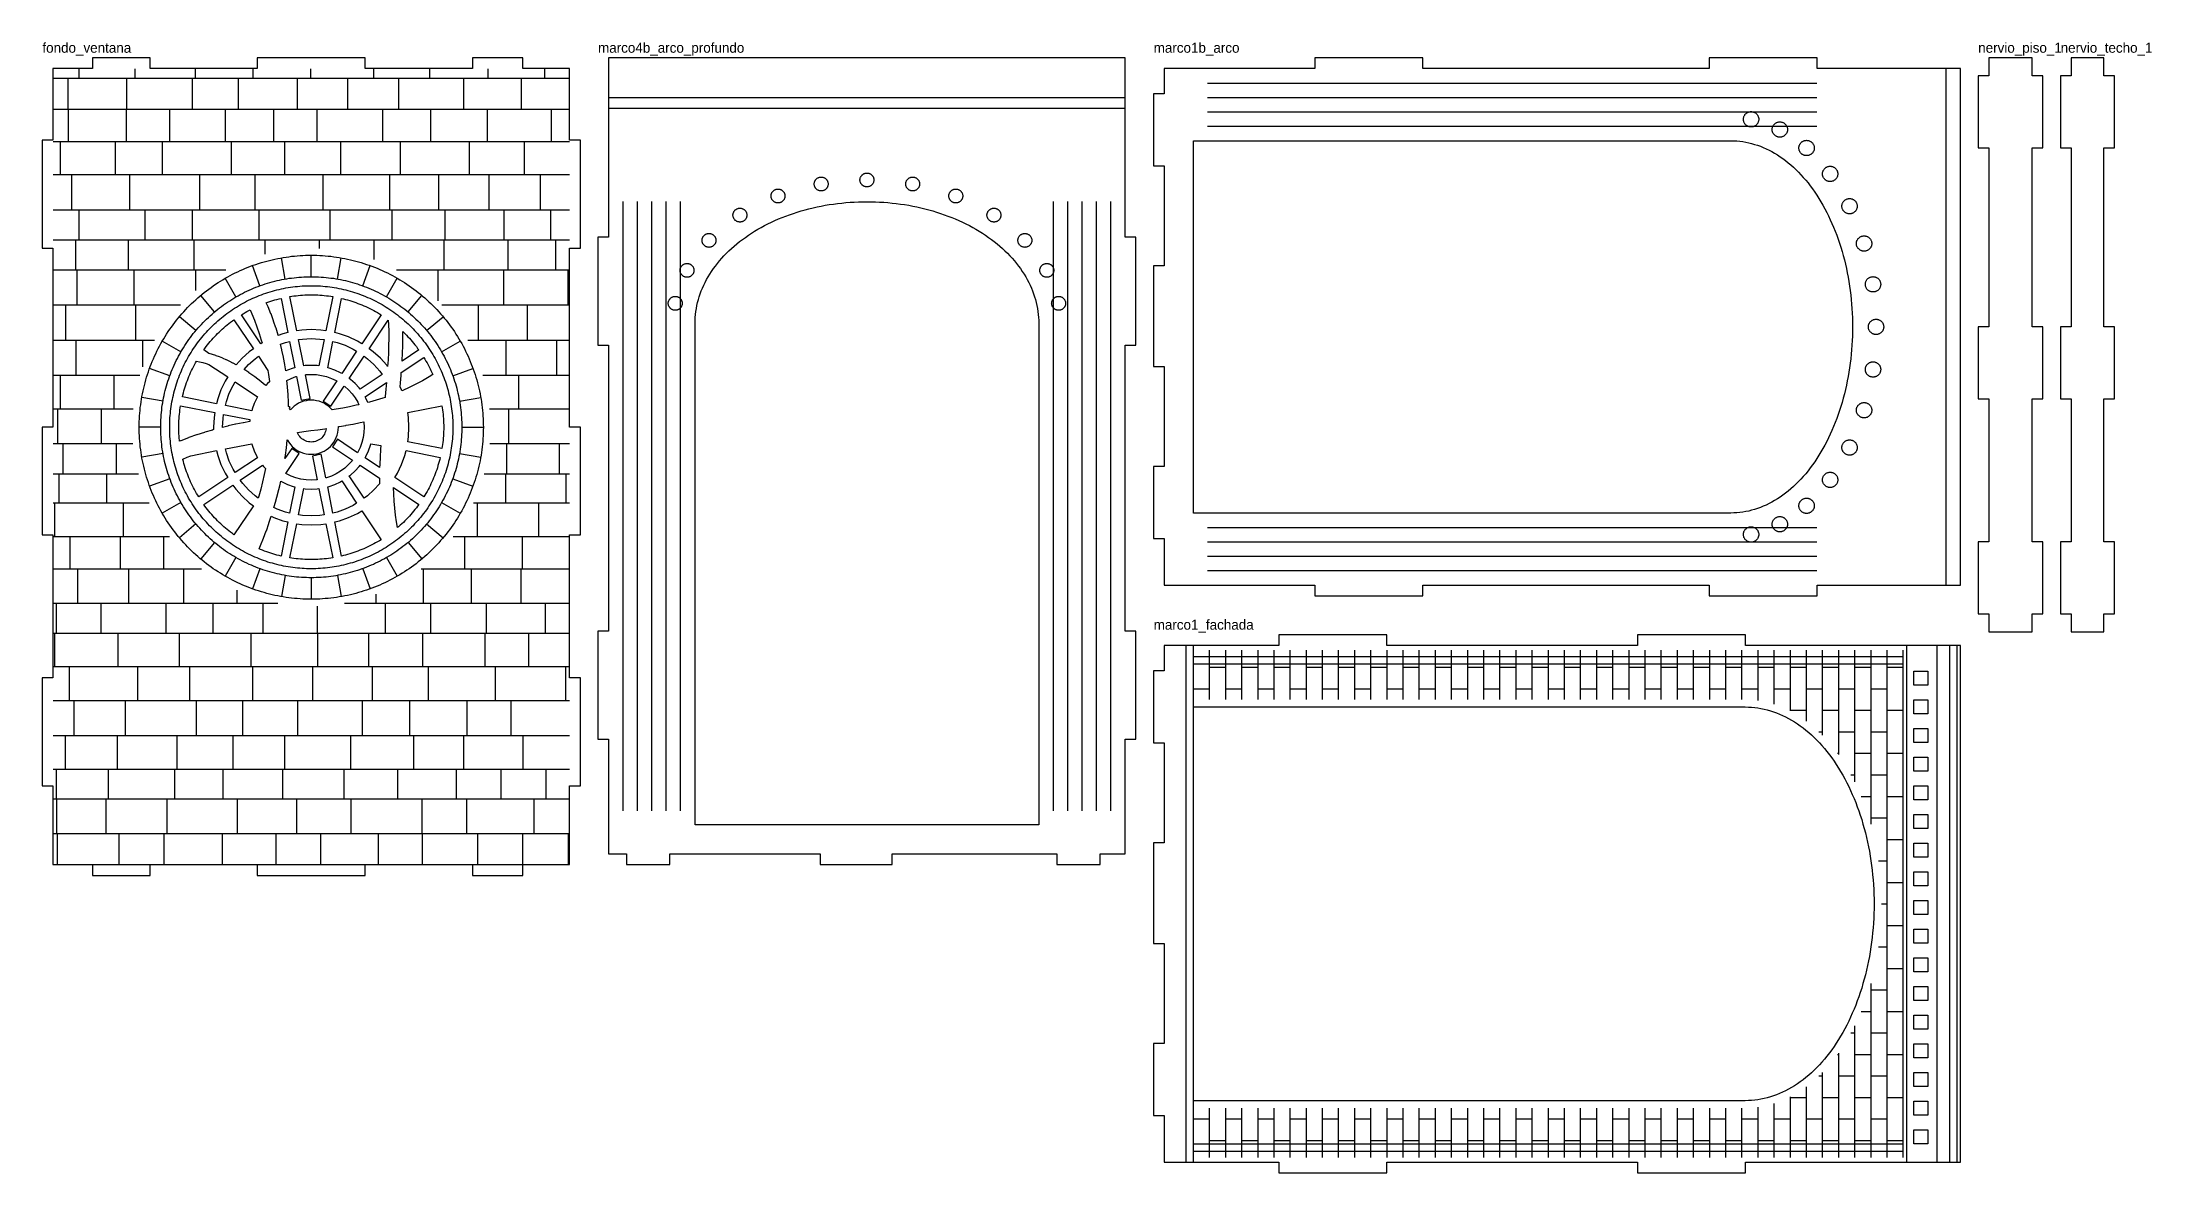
# Model space of a CAD drawing. Header units: millimetres. Extents: x 8 to 596, y 75 to 390.
import ezdxf

# ---------------------------------------------------------------- set-up
doc = ezdxf.new("R2010")
doc.units = ezdxf.units.MM
for name, color, linetype in [('CORTE', 1, 'Continuous'), ('ETIQUETAS', 3, 'Continuous'), ('GRABADO', 5, 'Continuous')]:
    doc.layers.add(name, color=color, linetype=linetype)

msp = doc.modelspace()

# ---------------------------------------------------------------- texts
at = {"layer": 'ETIQUETAS'}
for s, p in [('fondo_ventana', (8, 387.5)), ('marco4b_arco_profundo', (163, 387.5)), ('marco1b_arco', (318, 387.5)), ('nervio_piso_1', (548, 387.5)), ('nervio_techo_1', (571, 387.5)), ('marco1_fachada', (318, 226.5))]:
    msp.add_text(s, height=2.8, dxfattribs=at).set_placement(p)

# ---------------------------------------------------------------- linework, layer by layer
at = {"layer": 'CORTE'}
for points in [[(10.94, 182.94), (10.94, 160.94), (21.94, 160.94), (21.94, 157.94), (38.06, 157.94), (38.06, 160.94), (67.94, 160.94), (67.94, 157.94), (98.06, 157.94), (98.06, 160.94), (127.94, 160.94), (127.94, 157.94), (142.06, 157.94), (142.06, 160.94), (155.06, 160.94), (155.06, 182.94), (158.06, 182.94), (158.06, 213.06), (155.06, 213.06), (155.06, 252.94), (158.06, 252.94), (158.06, 283.06), (155.06, 283.06), (155.06, 332.94), (158.06, 332.94), (158.06, 363.06), (155.06, 363.06), (155.06, 383.06), (142.06, 383.06), (142.06, 386.06), (127.94, 386.06), (127.94, 383.06), (98.06, 383.06), (98.06, 386.06), (67.94, 386.06), (67.94, 383.06), (38.06, 383.06), (38.06, 386.06), (21.94, 386.06), (21.94, 383.06), (10.94, 383.06), (10.94, 363.06), (7.94, 363.06), (7.94, 332.94), (10.94, 332.94), (10.94, 283.06), (7.94, 283.06), (7.94, 252.94), (10.94, 252.94), (10.94, 213.06), (7.94, 213.06), (7.94, 182.94), (10.94, 182.94)], [(170.94, 160.94), (183.06, 160.94), (183.06, 163.94), (224.94, 163.94), (224.94, 160.94), (245.06, 160.94), (245.06, 163.94), (290.94, 163.94), (290.94, 160.94), (303.06, 160.94), (303.06, 163.94), (310.06, 163.94), (310.06, 195.94), (313.06, 195.94), (313.06, 226.06), (310.06, 226.06), (310.06, 305.94), (313.06, 305.94), (313.06, 336.06), (310.06, 336.06), (310.06, 386.06), (165.94, 386.06), (165.94, 336.06), (162.94, 336.06), (162.94, 305.94), (165.94, 305.94), (165.94, 226.06), (162.94, 226.06), (162.94, 195.94), (165.94, 195.94), (165.94, 163.94), (170.94, 163.94), (170.94, 160.94)], [(317.94, 376.06), (317.94, 355.94), (320.94, 355.94), (320.94, 328.06), (317.94, 328.06), (317.94, 299.94), (320.94, 299.94), (320.94, 272.06), (317.94, 272.06), (317.94, 251.94), (320.94, 251.94), (320.94, 238.94), (362.94, 238.94), (362.94, 235.94), (393.06, 235.94), (393.06, 238.94), (472.94, 238.94), (472.94, 235.94), (503.06, 235.94), (503.06, 238.94), (543.06, 238.94), (543.06, 383.06), (503.06, 383.06), (503.06, 386.06), (472.94, 386.06), (472.94, 383.06), (393.06, 383.06), (393.06, 386.06), (362.94, 386.06), (362.94, 383.06), (320.94, 383.06), (320.94, 376.06), (317.94, 376.06)], [(550.94, 381.06), (547.94, 381.06), (547.94, 360.94), (550.94, 360.94), (550.94, 311.06), (547.94, 311.06), (547.94, 290.94), (550.94, 290.94), (550.94, 251.06), (547.94, 251.06), (547.94, 230.94), (550.94, 230.94), (550.94, 225.94), (563.06, 225.94), (563.06, 230.94), (566.06, 230.94), (566.06, 251.06), (563.06, 251.06), (563.06, 290.94), (566.06, 290.94), (566.06, 311.06), (563.06, 311.06), (563.06, 360.94), (566.06, 360.94), (566.06, 381.06), (563.06, 381.06), (563.06, 386.06), (550.94, 386.06), (550.94, 381.06)], [(573.94, 381.06), (570.94, 381.06), (570.94, 360.94), (573.94, 360.94), (573.94, 311.06), (570.94, 311.06), (570.94, 290.94), (573.94, 290.94), (573.94, 251.06), (570.94, 251.06), (570.94, 230.94), (573.94, 230.94), (573.94, 225.94), (583.06, 225.94), (583.06, 230.94), (586.06, 230.94), (586.06, 251.06), (583.06, 251.06), (583.06, 290.94), (586.06, 290.94), (586.06, 311.06), (583.06, 311.06), (583.06, 360.94), (586.06, 360.94), (586.06, 381.06), (583.06, 381.06), (583.06, 386.06), (573.94, 386.06), (573.94, 381.06)], [(484.22, 366.83), (484.08, 366.86), (483.95, 366.9), (483.82, 366.95), (483.69, 367.01), (483.57, 367.08), (483.45, 367.15), (483.33, 367.23), (483.23, 367.32), (483.12, 367.42), (483.03, 367.52), (482.94, 367.63), (482.86, 367.74), (482.78, 367.86), (482.72, 367.98), (482.66, 368.11), (482.61, 368.24), (482.57, 368.38), (482.54, 368.51), (482.51, 368.65), (482.5, 368.79), (482.5, 368.93), (482.5, 369.07), (482.51, 369.21), (482.54, 369.35), (482.57, 369.48), (482.61, 369.62), (482.66, 369.75), (482.72, 369.88), (482.78, 370), (482.86, 370.12), (482.94, 370.23), (483.03, 370.34), (483.12, 370.44), (483.23, 370.54), (483.33, 370.63), (483.45, 370.71), (483.57, 370.78), (483.69, 370.85), (483.82, 370.91), (483.95, 370.96), (484.08, 371), (484.22, 371.03), (484.36, 371.05), (484.5, 371.07), (484.64, 371.07), (484.78, 371.07), (484.92, 371.05), (485.05, 371.03), (485.19, 371), (485.32, 370.96), (485.46, 370.91), (485.58, 370.85), (485.71, 370.78), (485.83, 370.71), (485.94, 370.63), (486.05, 370.54), (486.15, 370.44), (486.25, 370.34), (486.33, 370.23), (486.42, 370.12), (486.49, 370), (486.56, 369.88), (486.61, 369.75), (486.66, 369.62), (486.7, 369.48), (486.74, 369.35), (486.76, 369.21), (486.77, 369.07), (486.78, 368.93), (486.77, 368.79), (486.76, 368.65), (486.74, 368.51), (486.7, 368.38), (486.66, 368.24), (486.61, 368.11), (486.56, 367.98), (486.49, 367.86), (486.42, 367.74), (486.33, 367.63), (486.25, 367.52), (486.15, 367.42), (486.05, 367.32), (485.94, 367.23), (485.83, 367.15), (485.71, 367.08), (485.58, 367.01), (485.46, 366.95), (485.32, 366.9), (485.19, 366.86), (485.05, 366.83), (484.92, 366.81), (484.78, 366.8), (484.64, 366.79), (484.5, 366.8), (484.36, 366.81), (484.22, 366.83)], [(492.24, 363.97), (492.11, 364), (491.97, 364.04), (491.84, 364.09), (491.72, 364.15), (491.59, 364.22), (491.47, 364.29), (491.36, 364.37), (491.25, 364.46), (491.15, 364.56), (491.05, 364.66), (490.96, 364.77), (490.88, 364.88), (490.81, 365), (490.74, 365.12), (490.68, 365.25), (490.64, 365.38), (490.59, 365.52), (490.56, 365.65), (490.54, 365.79), (490.53, 365.93), (490.52, 366.07), (490.53, 366.21), (490.54, 366.35), (490.56, 366.49), (490.59, 366.62), (490.64, 366.76), (490.68, 366.89), (490.74, 367.02), (490.81, 367.14), (490.88, 367.26), (490.96, 367.37), (491.05, 367.48), (491.15, 367.58), (491.25, 367.68), (491.36, 367.77), (491.47, 367.85), (491.59, 367.92), (491.72, 367.99), (491.84, 368.05), (491.97, 368.1), (492.11, 368.14), (492.24, 368.17), (492.38, 368.19), (492.52, 368.21), (492.66, 368.21), (492.8, 368.21), (492.94, 368.19), (493.08, 368.17), (493.22, 368.14), (493.35, 368.1), (493.48, 368.05), (493.61, 367.99), (493.73, 367.92), (493.85, 367.85), (493.96, 367.77), (494.07, 367.68), (494.18, 367.58), (494.27, 367.48), (494.36, 367.37), (494.44, 367.26), (494.52, 367.14), (494.58, 367.02), (494.64, 366.89), (494.69, 366.76), (494.73, 366.62), (494.76, 366.49), (494.78, 366.35), (494.8, 366.21), (494.8, 366.07), (494.8, 365.93), (494.78, 365.79), (494.76, 365.65), (494.73, 365.52), (494.69, 365.38), (494.64, 365.25), (494.58, 365.12), (494.52, 365), (494.44, 364.88), (494.36, 364.77), (494.27, 364.66), (494.18, 364.56), (494.07, 364.46), (493.96, 364.37), (493.85, 364.29), (493.73, 364.22), (493.61, 364.15), (493.48, 364.09), (493.35, 364.04), (493.22, 364), (493.08, 363.97), (492.94, 363.95), (492.8, 363.94), (492.66, 363.93), (492.52, 363.94), (492.38, 363.95), (492.24, 363.97)], [(479.83, 362.92), (480.66, 362.88), (481.49, 362.8), (482.32, 362.69), (483.15, 362.55), (483.98, 362.38), (484.8, 362.18), (485.62, 361.94), (486.43, 361.68), (487.24, 361.39), (488.04, 361.06), (488.84, 360.71), (489.64, 360.32), (490.43, 359.91), (491.21, 359.46), (491.98, 358.99), (492.74, 358.49), (493.5, 357.96), (494.25, 357.4), (494.99, 356.81), (495.72, 356.2), (496.44, 355.56), (497.15, 354.89), (497.85, 354.19), (498.53, 353.47), (499.21, 352.73), (499.87, 351.96), (500.52, 351.16), (501.16, 350.34), (501.78, 349.49), (502.39, 348.63), (502.99, 347.74), (503.57, 346.82), (504.14, 345.89), (504.69, 344.94), (505.23, 343.96), (505.75, 342.96), (506.26, 341.95), (506.74, 340.92), (507.21, 339.87), (507.67, 338.8), (508.11, 337.71), (508.53, 336.61), (508.93, 335.49), (509.31, 334.36), (509.68, 333.22), (510.03, 332.06), (510.35, 330.88), (510.66, 329.7), (510.95, 328.5), (511.23, 327.3), (511.48, 326.08), (511.71, 324.86), (511.92, 323.63), (512.11, 322.38), (512.29, 321.14), (512.44, 319.88), (512.57, 318.62), (512.68, 317.36), (512.78, 316.09), (512.85, 314.82), (512.9, 313.55), (512.93, 312.28), (512.94, 311), (512.93, 309.72), (512.9, 308.45), (512.85, 307.18), (512.78, 305.91), (512.68, 304.64), (512.57, 303.38), (512.44, 302.12), (512.29, 300.86), (512.11, 299.62), (511.92, 298.37), (511.71, 297.14), (511.48, 295.92), (511.23, 294.7), (510.95, 293.5), (510.66, 292.3), (510.35, 291.12), (510.03, 289.94), (509.68, 288.78), (509.31, 287.64), (508.93, 286.51), (508.53, 285.39), (508.11, 284.29), (507.67, 283.2), (507.21, 282.13), (506.74, 281.08), (506.26, 280.05), (505.75, 279.04), (505.23, 278.04), (504.69, 277.06), (504.14, 276.11), (503.57, 275.18), (502.99, 274.26), (502.39, 273.37), (501.78, 272.51), (501.16, 271.66), (500.52, 270.84), (499.87, 270.04), (499.21, 269.27), (498.53, 268.53), (497.85, 267.81), (497.15, 267.11), (496.44, 266.44), (495.72, 265.8), (494.99, 265.19), (494.25, 264.6), (493.5, 264.04), (492.74, 263.51), (491.98, 263.01), (491.21, 262.54), (490.43, 262.09), (489.64, 261.68), (488.84, 261.29), (488.04, 260.94), (487.24, 260.61), (486.43, 260.32), (485.62, 260.06), (484.8, 259.82), (483.98, 259.62), (483.15, 259.45), (482.32, 259.31), (481.49, 259.2), (480.66, 259.12), (479.83, 259.08), (479, 259.06), (329.06, 259.06), (329.06, 362.94), (479, 362.94), (479.83, 362.92)], [(499.7, 358.82), (499.56, 358.85), (499.43, 358.89), (499.3, 358.94), (499.17, 359), (499.05, 359.06), (498.93, 359.14), (498.82, 359.22), (498.71, 359.31), (498.6, 359.4), (498.51, 359.51), (498.42, 359.61), (498.34, 359.73), (498.26, 359.85), (498.2, 359.97), (498.14, 360.1), (498.09, 360.23), (498.05, 360.36), (498.02, 360.5), (498, 360.64), (497.98, 360.78), (497.98, 360.92), (497.98, 361.06), (498, 361.2), (498.02, 361.34), (498.05, 361.47), (498.09, 361.61), (498.14, 361.74), (498.2, 361.86), (498.26, 361.99), (498.34, 362.11), (498.42, 362.22), (498.51, 362.33), (498.6, 362.43), (498.71, 362.53), (498.82, 362.62), (498.93, 362.7), (499.05, 362.77), (499.17, 362.84), (499.3, 362.89), (499.43, 362.94), (499.56, 362.98), (499.7, 363.02), (499.84, 363.04), (499.98, 363.05), (500.12, 363.06), (500.26, 363.05), (500.4, 363.04), (500.54, 363.02), (500.67, 362.98), (500.81, 362.94), (500.94, 362.89), (501.06, 362.84), (501.19, 362.77), (501.31, 362.7), (501.42, 362.62), (501.53, 362.53), (501.63, 362.43), (501.73, 362.33), (501.82, 362.22), (501.9, 362.11), (501.97, 361.99), (502.04, 361.86), (502.1, 361.74), (502.14, 361.61), (502.19, 361.47), (502.22, 361.34), (502.24, 361.2), (502.25, 361.06), (502.26, 360.92), (502.25, 360.78), (502.24, 360.64), (502.22, 360.5), (502.19, 360.36), (502.14, 360.23), (502.1, 360.1), (502.04, 359.97), (501.97, 359.85), (501.9, 359.73), (501.82, 359.61), (501.73, 359.51), (501.63, 359.4), (501.53, 359.31), (501.42, 359.22), (501.31, 359.14), (501.19, 359.06), (501.06, 359), (500.94, 358.94), (500.81, 358.89), (500.67, 358.85), (500.54, 358.82), (500.4, 358.8), (500.26, 358.78), (500.12, 358.78), (499.98, 358.78), (499.84, 358.8), (499.7, 358.82)], [(239.9, 351.62), (239.87, 351.5), (239.84, 351.38), (239.79, 351.26), (239.74, 351.14), (239.68, 351.03), (239.61, 350.92), (239.54, 350.82), (239.46, 350.72), (239.37, 350.63), (239.28, 350.54), (239.18, 350.46), (239.08, 350.39), (238.97, 350.32), (238.86, 350.26), (238.74, 350.21), (238.62, 350.16), (238.5, 350.13), (238.38, 350.1), (238.25, 350.08), (238.13, 350.06), (238, 350.06), (237.87, 350.06), (237.75, 350.08), (237.62, 350.1), (237.5, 350.13), (237.38, 350.16), (237.26, 350.21), (237.14, 350.26), (237.03, 350.32), (236.92, 350.39), (236.82, 350.46), (236.72, 350.54), (236.63, 350.63), (236.54, 350.72), (236.46, 350.82), (236.39, 350.92), (236.32, 351.03), (236.26, 351.14), (236.21, 351.26), (236.16, 351.38), (236.13, 351.5), (236.1, 351.62), (236.08, 351.75), (236.06, 351.87), (236.06, 352), (236.06, 352.13), (236.08, 352.25), (236.1, 352.38), (236.13, 352.5), (236.16, 352.62), (236.21, 352.74), (236.26, 352.86), (236.32, 352.97), (236.39, 353.08), (236.46, 353.18), (236.54, 353.28), (236.63, 353.37), (236.72, 353.46), (236.82, 353.54), (236.92, 353.61), (237.03, 353.68), (237.14, 353.74), (237.26, 353.79), (237.38, 353.84), (237.5, 353.87), (237.62, 353.9), (237.75, 353.92), (237.87, 353.94), (238, 353.94), (238.13, 353.94), (238.25, 353.92), (238.38, 353.9), (238.5, 353.87), (238.62, 353.84), (238.74, 353.79), (238.86, 353.74), (238.97, 353.68), (239.08, 353.61), (239.18, 353.54), (239.28, 353.46), (239.37, 353.37), (239.46, 353.28), (239.54, 353.18), (239.61, 353.08), (239.68, 352.97), (239.74, 352.86), (239.79, 352.74), (239.84, 352.62), (239.87, 352.5), (239.9, 352.38), (239.92, 352.25), (239.94, 352.13), (239.94, 352), (239.94, 351.87), (239.92, 351.75), (239.9, 351.62)], [(506.28, 351.59), (506.14, 351.62), (506.01, 351.66), (505.88, 351.71), (505.75, 351.77), (505.62, 351.83), (505.51, 351.91), (505.39, 351.99), (505.28, 352.08), (505.18, 352.17), (505.09, 352.27), (505, 352.38), (504.92, 352.5), (504.84, 352.61), (504.78, 352.74), (504.72, 352.87), (504.67, 353), (504.63, 353.13), (504.6, 353.27), (504.57, 353.41), (504.56, 353.54), (504.55, 353.68), (504.56, 353.82), (504.57, 353.96), (504.6, 354.1), (504.63, 354.24), (504.67, 354.37), (504.72, 354.5), (504.78, 354.63), (504.84, 354.75), (504.92, 354.87), (505, 354.99), (505.09, 355.1), (505.18, 355.2), (505.28, 355.29), (505.39, 355.38), (505.51, 355.46), (505.62, 355.54), (505.75, 355.6), (505.88, 355.66), (506.01, 355.71), (506.14, 355.75), (506.28, 355.78), (506.42, 355.81), (506.55, 355.82), (506.69, 355.82), (506.83, 355.82), (506.97, 355.81), (507.11, 355.78), (507.25, 355.75), (507.38, 355.71), (507.51, 355.66), (507.64, 355.6), (507.76, 355.54), (507.88, 355.46), (508, 355.38), (508.11, 355.29), (508.21, 355.2), (508.3, 355.1), (508.39, 354.99), (508.47, 354.87), (508.55, 354.75), (508.61, 354.63), (508.67, 354.5), (508.72, 354.37), (508.76, 354.24), (508.79, 354.1), (508.82, 353.96), (508.83, 353.82), (508.83, 353.68), (508.83, 353.54), (508.82, 353.41), (508.79, 353.27), (508.76, 353.13), (508.72, 353), (508.67, 352.87), (508.61, 352.74), (508.55, 352.61), (508.47, 352.5), (508.39, 352.38), (508.3, 352.27), (508.21, 352.17), (508.11, 352.08), (508, 351.99), (507.88, 351.91), (507.76, 351.83), (507.64, 351.77), (507.51, 351.71), (507.38, 351.66), (507.25, 351.62), (507.11, 351.59), (506.97, 351.56), (506.83, 351.55), (506.69, 351.54), (506.55, 351.55), (506.42, 351.56), (506.28, 351.59)], [(215.11, 347.16), (215.08, 347.03), (215.04, 346.91), (215, 346.79), (214.94, 346.68), (214.89, 346.56), (214.82, 346.46), (214.74, 346.35), (214.66, 346.25), (214.58, 346.16), (214.48, 346.08), (214.39, 345.99), (214.28, 345.92), (214.17, 345.85), (214.06, 345.79), (213.95, 345.74), (213.83, 345.7), (213.71, 345.66), (213.58, 345.63), (213.46, 345.61), (213.33, 345.6), (213.21, 345.59), (213.08, 345.6), (212.95, 345.61), (212.83, 345.63), (212.7, 345.66), (212.58, 345.7), (212.46, 345.74), (212.35, 345.79), (212.24, 345.85), (212.13, 345.92), (212.02, 345.99), (211.93, 346.08), (211.83, 346.16), (211.75, 346.25), (211.67, 346.35), (211.59, 346.46), (211.52, 346.56), (211.47, 346.68), (211.41, 346.79), (211.37, 346.91), (211.33, 347.03), (211.3, 347.16), (211.28, 347.28), (211.27, 347.41), (211.27, 347.53), (211.27, 347.66), (211.28, 347.79), (211.3, 347.91), (211.33, 348.04), (211.37, 348.16), (211.41, 348.28), (211.47, 348.39), (211.52, 348.5), (211.59, 348.61), (211.67, 348.71), (211.75, 348.81), (211.83, 348.91), (211.93, 348.99), (212.02, 349.07), (212.13, 349.15), (212.24, 349.21), (212.35, 349.27), (212.46, 349.33), (212.58, 349.37), (212.7, 349.41), (212.83, 349.44), (212.95, 349.46), (213.08, 349.47), (213.21, 349.47), (213.33, 349.47), (213.46, 349.46), (213.58, 349.44), (213.71, 349.41), (213.83, 349.37), (213.95, 349.33), (214.06, 349.27), (214.17, 349.21), (214.28, 349.15), (214.39, 349.07), (214.48, 348.99), (214.58, 348.91), (214.66, 348.81), (214.74, 348.71), (214.82, 348.61), (214.89, 348.5), (214.94, 348.39), (215, 348.28), (215.04, 348.16), (215.08, 348.04), (215.11, 347.91), (215.13, 347.79), (215.14, 347.66), (215.14, 347.53), (215.14, 347.41), (215.13, 347.28), (215.11, 347.16)], [(227.14, 350.49), (227.12, 350.37), (227.08, 350.24), (227.03, 350.13), (226.98, 350.01), (226.92, 349.9), (226.85, 349.79), (226.78, 349.69), (226.7, 349.59), (226.61, 349.5), (226.52, 349.41), (226.42, 349.33), (226.32, 349.25), (226.21, 349.19), (226.1, 349.13), (225.98, 349.08), (225.86, 349.03), (225.74, 348.99), (225.62, 348.96), (225.49, 348.94), (225.37, 348.93), (225.24, 348.93), (225.11, 348.93), (224.99, 348.94), (224.86, 348.96), (224.74, 348.99), (224.62, 349.03), (224.5, 349.08), (224.38, 349.13), (224.27, 349.19), (224.16, 349.25), (224.06, 349.33), (223.96, 349.41), (223.87, 349.5), (223.78, 349.59), (223.7, 349.69), (223.63, 349.79), (223.56, 349.9), (223.5, 350.01), (223.45, 350.13), (223.4, 350.24), (223.37, 350.37), (223.34, 350.49), (223.32, 350.61), (223.31, 350.74), (223.3, 350.87), (223.31, 350.99), (223.32, 351.12), (223.34, 351.25), (223.37, 351.37), (223.4, 351.49), (223.45, 351.61), (223.5, 351.73), (223.56, 351.84), (223.63, 351.95), (223.7, 352.05), (223.78, 352.15), (223.87, 352.24), (223.96, 352.33), (224.06, 352.41), (224.16, 352.48), (224.27, 352.55), (224.38, 352.61), (224.5, 352.66), (224.62, 352.7), (224.74, 352.74), (224.86, 352.77), (224.99, 352.79), (225.11, 352.8), (225.24, 352.81), (225.37, 352.8), (225.49, 352.79), (225.62, 352.77), (225.74, 352.74), (225.86, 352.7), (225.98, 352.66), (226.1, 352.61), (226.21, 352.55), (226.32, 352.48), (226.42, 352.41), (226.52, 352.33), (226.61, 352.24), (226.7, 352.15), (226.78, 352.05), (226.85, 351.95), (226.92, 351.84), (226.98, 351.73), (227.03, 351.61), (227.08, 351.49), (227.12, 351.37), (227.14, 351.25), (227.16, 351.12), (227.18, 350.99), (227.18, 350.87), (227.18, 350.74), (227.16, 350.61), (227.14, 350.49)], [(252.66, 350.49), (252.63, 350.37), (252.6, 350.24), (252.55, 350.13), (252.5, 350.01), (252.44, 349.9), (252.37, 349.79), (252.3, 349.69), (252.22, 349.59), (252.13, 349.5), (252.04, 349.41), (251.94, 349.33), (251.84, 349.25), (251.73, 349.19), (251.62, 349.13), (251.5, 349.08), (251.38, 349.03), (251.26, 348.99), (251.14, 348.96), (251.01, 348.94), (250.89, 348.93), (250.76, 348.93), (250.63, 348.93), (250.51, 348.94), (250.38, 348.96), (250.26, 348.99), (250.14, 349.03), (250.02, 349.08), (249.9, 349.13), (249.79, 349.19), (249.68, 349.25), (249.58, 349.33), (249.48, 349.41), (249.39, 349.5), (249.3, 349.59), (249.22, 349.69), (249.15, 349.79), (249.08, 349.9), (249.02, 350.01), (248.97, 350.13), (248.92, 350.24), (248.88, 350.37), (248.86, 350.49), (248.84, 350.61), (248.82, 350.74), (248.82, 350.87), (248.82, 350.99), (248.84, 351.12), (248.86, 351.25), (248.88, 351.37), (248.92, 351.49), (248.97, 351.61), (249.02, 351.73), (249.08, 351.84), (249.15, 351.95), (249.22, 352.05), (249.3, 352.15), (249.39, 352.24), (249.48, 352.33), (249.58, 352.41), (249.68, 352.48), (249.79, 352.55), (249.9, 352.61), (250.02, 352.66), (250.14, 352.7), (250.26, 352.74), (250.38, 352.77), (250.51, 352.79), (250.63, 352.8), (250.76, 352.81), (250.89, 352.8), (251.01, 352.79), (251.14, 352.77), (251.26, 352.74), (251.38, 352.7), (251.5, 352.66), (251.62, 352.61), (251.73, 352.55), (251.84, 352.48), (251.94, 352.41), (252.04, 352.33), (252.13, 352.24), (252.22, 352.15), (252.3, 352.05), (252.37, 351.95), (252.44, 351.84), (252.5, 351.73), (252.55, 351.61), (252.6, 351.49), (252.63, 351.37), (252.66, 351.25), (252.68, 351.12), (252.69, 350.99), (252.7, 350.87), (252.69, 350.74), (252.68, 350.61), (252.66, 350.49)], [(264.7, 347.16), (264.67, 347.03), (264.63, 346.91), (264.59, 346.79), (264.53, 346.68), (264.48, 346.56), (264.41, 346.46), (264.33, 346.35), (264.25, 346.25), (264.17, 346.16), (264.07, 346.08), (263.98, 345.99), (263.87, 345.92), (263.76, 345.85), (263.65, 345.79), (263.54, 345.74), (263.42, 345.7), (263.3, 345.66), (263.17, 345.63), (263.05, 345.61), (262.92, 345.6), (262.79, 345.59), (262.67, 345.6), (262.54, 345.61), (262.42, 345.63), (262.29, 345.66), (262.17, 345.7), (262.05, 345.74), (261.94, 345.79), (261.83, 345.85), (261.72, 345.92), (261.61, 345.99), (261.52, 346.08), (261.42, 346.16), (261.34, 346.25), (261.26, 346.35), (261.18, 346.46), (261.11, 346.56), (261.06, 346.68), (261, 346.79), (260.96, 346.91), (260.92, 347.03), (260.89, 347.16), (260.87, 347.28), (260.86, 347.41), (260.86, 347.53), (260.86, 347.66), (260.87, 347.79), (260.89, 347.91), (260.92, 348.04), (260.96, 348.16), (261, 348.28), (261.06, 348.39), (261.11, 348.5), (261.18, 348.61), (261.26, 348.71), (261.34, 348.81), (261.42, 348.91), (261.52, 348.99), (261.61, 349.07), (261.72, 349.15), (261.83, 349.21), (261.94, 349.27), (262.05, 349.33), (262.17, 349.37), (262.29, 349.41), (262.42, 349.44), (262.54, 349.46), (262.67, 349.47), (262.79, 349.47), (262.92, 349.47), (263.05, 349.46), (263.17, 349.44), (263.3, 349.41), (263.42, 349.37), (263.54, 349.33), (263.65, 349.27), (263.76, 349.21), (263.87, 349.15), (263.98, 349.07), (264.07, 348.99), (264.17, 348.91), (264.25, 348.81), (264.33, 348.71), (264.41, 348.61), (264.48, 348.5), (264.53, 348.39), (264.59, 348.28), (264.63, 348.16), (264.67, 348.04), (264.7, 347.91), (264.72, 347.79), (264.73, 347.66), (264.73, 347.53), (264.73, 347.41), (264.72, 347.28), (264.7, 347.16)], [(190.06, 312), (190.07, 312.83), (190.12, 313.66), (190.19, 314.49), (190.29, 315.32), (190.42, 316.15), (190.58, 316.98), (190.76, 317.8), (190.98, 318.62), (191.22, 319.43), (191.5, 320.24), (191.79, 321.05), (192.12, 321.85), (192.48, 322.64), (192.86, 323.43), (193.27, 324.21), (193.71, 324.98), (194.17, 325.75), (194.66, 326.5), (195.17, 327.25), (195.72, 327.99), (196.28, 328.72), (196.87, 329.44), (197.49, 330.15), (198.13, 330.85), (198.8, 331.54), (199.49, 332.21), (200.2, 332.87), (200.93, 333.52), (201.69, 334.16), (202.47, 334.79), (203.27, 335.4), (204.09, 335.99), (204.94, 336.57), (205.8, 337.14), (206.68, 337.69), (207.58, 338.23), (208.5, 338.75), (209.43, 339.26), (210.39, 339.74), (211.36, 340.22), (212.34, 340.67), (213.35, 341.11), (214.36, 341.53), (215.39, 341.93), (216.44, 342.31), (217.5, 342.68), (218.57, 343.03), (219.65, 343.35), (220.74, 343.66), (221.84, 343.95), (222.96, 344.23), (224.08, 344.48), (225.21, 344.71), (226.35, 344.92), (227.49, 345.11), (228.64, 345.29), (229.8, 345.44), (230.96, 345.57), (232.13, 345.68), (233.3, 345.78), (234.47, 345.85), (235.65, 345.9), (236.82, 345.93), (238, 345.94), (239.18, 345.93), (240.35, 345.9), (241.53, 345.85), (242.7, 345.78), (243.87, 345.68), (245.04, 345.57), (246.2, 345.44), (247.36, 345.29), (248.51, 345.11), (249.65, 344.92), (250.79, 344.71), (251.92, 344.48), (253.04, 344.23), (254.16, 343.95), (255.26, 343.66), (256.35, 343.35), (257.43, 343.03), (258.5, 342.68), (259.56, 342.31), (260.61, 341.93), (261.64, 341.53), (262.65, 341.11), (263.66, 340.67), (264.64, 340.22), (265.61, 339.74), (266.57, 339.26), (267.5, 338.75), (268.42, 338.23), (269.32, 337.69), (270.2, 337.14), (271.06, 336.57), (271.91, 335.99), (272.73, 335.4), (273.53, 334.79), (274.31, 334.16), (275.07, 333.52), (275.8, 332.87), (276.51, 332.21), (277.2, 331.54), (277.87, 330.85), (278.51, 330.15), (279.13, 329.44), (279.72, 328.72), (280.28, 327.99), (280.83, 327.25), (281.34, 326.5), (281.83, 325.75), (282.29, 324.98), (282.73, 324.21), (283.14, 323.43), (283.52, 322.64), (283.88, 321.85), (284.21, 321.05), (284.5, 320.24), (284.78, 319.43), (285.02, 318.62), (285.24, 317.8), (285.42, 316.98), (285.58, 316.15), (285.71, 315.32), (285.81, 314.49), (285.88, 313.66), (285.93, 312.83), (285.94, 312), (285.94, 172.06), (190.06, 172.06), (190.06, 312)], [(204.48, 341.81), (204.45, 341.69), (204.41, 341.56), (204.37, 341.45), (204.31, 341.33), (204.25, 341.22), (204.19, 341.11), (204.11, 341.01), (204.03, 340.91), (203.94, 340.82), (203.85, 340.73), (203.75, 340.65), (203.65, 340.58), (203.54, 340.51), (203.43, 340.45), (203.32, 340.4), (203.2, 340.35), (203.07, 340.31), (202.95, 340.29), (202.83, 340.27), (202.7, 340.25), (202.57, 340.25), (202.45, 340.25), (202.32, 340.27), (202.19, 340.29), (202.07, 340.31), (201.95, 340.35), (201.83, 340.4), (201.71, 340.45), (201.6, 340.51), (201.5, 340.58), (201.39, 340.65), (201.29, 340.73), (201.2, 340.82), (201.11, 340.91), (201.03, 341.01), (200.96, 341.11), (200.89, 341.22), (200.83, 341.33), (200.78, 341.45), (200.74, 341.56), (200.7, 341.69), (200.67, 341.81), (200.65, 341.94), (200.64, 342.06), (200.63, 342.19), (200.64, 342.32), (200.65, 342.44), (200.67, 342.57), (200.7, 342.69), (200.74, 342.81), (200.78, 342.93), (200.83, 343.05), (200.89, 343.16), (200.96, 343.27), (201.03, 343.37), (201.11, 343.47), (201.2, 343.56), (201.29, 343.65), (201.39, 343.73), (201.5, 343.8), (201.6, 343.87), (201.71, 343.93), (201.83, 343.98), (201.95, 344.03), (202.07, 344.06), (202.19, 344.09), (202.32, 344.11), (202.45, 344.12), (202.57, 344.13), (202.7, 344.12), (202.83, 344.11), (202.95, 344.09), (203.07, 344.06), (203.2, 344.03), (203.32, 343.98), (203.43, 343.93), (203.54, 343.87), (203.65, 343.8), (203.75, 343.73), (203.85, 343.65), (203.94, 343.56), (204.03, 343.47), (204.11, 343.37), (204.19, 343.27), (204.25, 343.16), (204.31, 343.05), (204.37, 342.93), (204.41, 342.81), (204.45, 342.69), (204.48, 342.57), (204.5, 342.44), (204.51, 342.32), (204.51, 342.19), (204.51, 342.06), (204.5, 341.94), (204.48, 341.81)], [(275.33, 341.81), (275.3, 341.69), (275.26, 341.56), (275.22, 341.45), (275.17, 341.33), (275.11, 341.22), (275.04, 341.11), (274.97, 341.01), (274.89, 340.91), (274.8, 340.82), (274.71, 340.73), (274.61, 340.65), (274.5, 340.58), (274.4, 340.51), (274.29, 340.45), (274.17, 340.4), (274.05, 340.35), (273.93, 340.31), (273.81, 340.29), (273.68, 340.27), (273.55, 340.25), (273.43, 340.25), (273.3, 340.25), (273.17, 340.27), (273.05, 340.29), (272.93, 340.31), (272.8, 340.35), (272.68, 340.4), (272.57, 340.45), (272.46, 340.51), (272.35, 340.58), (272.25, 340.65), (272.15, 340.73), (272.06, 340.82), (271.97, 340.91), (271.89, 341.01), (271.81, 341.11), (271.75, 341.22), (271.69, 341.33), (271.63, 341.45), (271.59, 341.56), (271.55, 341.69), (271.52, 341.81), (271.5, 341.94), (271.49, 342.06), (271.49, 342.19), (271.49, 342.32), (271.5, 342.44), (271.52, 342.57), (271.55, 342.69), (271.59, 342.81), (271.63, 342.93), (271.69, 343.05), (271.75, 343.16), (271.81, 343.27), (271.89, 343.37), (271.97, 343.47), (272.06, 343.56), (272.15, 343.65), (272.25, 343.73), (272.35, 343.8), (272.46, 343.87), (272.57, 343.93), (272.68, 343.98), (272.8, 344.03), (272.93, 344.06), (273.05, 344.09), (273.17, 344.11), (273.3, 344.12), (273.43, 344.13), (273.55, 344.12), (273.68, 344.11), (273.81, 344.09), (273.93, 344.06), (274.05, 344.03), (274.17, 343.98), (274.29, 343.93), (274.4, 343.87), (274.5, 343.8), (274.61, 343.73), (274.71, 343.65), (274.8, 343.56), (274.89, 343.47), (274.97, 343.37), (275.04, 343.27), (275.11, 343.16), (275.17, 343.05), (275.22, 342.93), (275.26, 342.81), (275.3, 342.69), (275.33, 342.57), (275.35, 342.44), (275.36, 342.32), (275.37, 342.19), (275.36, 342.06), (275.35, 341.94), (275.33, 341.81)], [(511.7, 342.57), (511.56, 342.61), (511.43, 342.65), (511.3, 342.7), (511.17, 342.75), (511.05, 342.82), (510.93, 342.89), (510.81, 342.98), (510.71, 343.06), (510.6, 343.16), (510.51, 343.26), (510.42, 343.37), (510.34, 343.48), (510.26, 343.6), (510.2, 343.73), (510.14, 343.85), (510.09, 343.99), (510.05, 344.12), (510.02, 344.26), (510, 344.39), (509.98, 344.53), (509.98, 344.67), (509.98, 344.81), (510, 344.95), (510.02, 345.09), (510.05, 345.23), (510.09, 345.36), (510.14, 345.49), (510.2, 345.62), (510.26, 345.74), (510.34, 345.86), (510.42, 345.98), (510.51, 346.08), (510.6, 346.19), (510.71, 346.28), (510.81, 346.37), (510.93, 346.45), (511.05, 346.53), (511.17, 346.59), (511.3, 346.65), (511.43, 346.7), (511.56, 346.74), (511.7, 346.77), (511.84, 346.8), (511.98, 346.81), (512.12, 346.81), (512.26, 346.81), (512.4, 346.8), (512.54, 346.77), (512.67, 346.74), (512.81, 346.7), (512.94, 346.65), (513.06, 346.59), (513.19, 346.53), (513.31, 346.45), (513.42, 346.37), (513.53, 346.28), (513.63, 346.19), (513.73, 346.08), (513.82, 345.98), (513.9, 345.86), (513.97, 345.74), (514.04, 345.62), (514.09, 345.49), (514.14, 345.36), (514.18, 345.23), (514.22, 345.09), (514.24, 344.95), (514.25, 344.81), (514.26, 344.67), (514.25, 344.53), (514.24, 344.39), (514.22, 344.26), (514.18, 344.12), (514.14, 343.99), (514.09, 343.85), (514.04, 343.73), (513.97, 343.6), (513.9, 343.48), (513.82, 343.37), (513.73, 343.26), (513.63, 343.16), (513.53, 343.06), (513.42, 342.98), (513.31, 342.89), (513.19, 342.82), (513.06, 342.75), (512.94, 342.7), (512.81, 342.65), (512.67, 342.61), (512.54, 342.57), (512.4, 342.55), (512.26, 342.54), (512.12, 342.53), (511.98, 342.54), (511.84, 342.55), (511.7, 342.57)], [(195.85, 334.75), (195.82, 334.63), (195.78, 334.51), (195.74, 334.39), (195.69, 334.28), (195.63, 334.16), (195.56, 334.06), (195.49, 333.95), (195.41, 333.85), (195.32, 333.76), (195.23, 333.67), (195.13, 333.59), (195.02, 333.52), (194.92, 333.45), (194.8, 333.39), (194.69, 333.34), (194.57, 333.3), (194.45, 333.26), (194.33, 333.23), (194.2, 333.21), (194.07, 333.2), (193.95, 333.19), (193.82, 333.2), (193.69, 333.21), (193.57, 333.23), (193.44, 333.26), (193.32, 333.3), (193.2, 333.34), (193.09, 333.39), (192.98, 333.45), (192.87, 333.52), (192.77, 333.59), (192.67, 333.67), (192.57, 333.76), (192.49, 333.85), (192.41, 333.95), (192.33, 334.06), (192.27, 334.16), (192.21, 334.28), (192.15, 334.39), (192.11, 334.51), (192.07, 334.63), (192.04, 334.75), (192.02, 334.88), (192.01, 335.01), (192.01, 335.13), (192.01, 335.26), (192.02, 335.39), (192.04, 335.51), (192.07, 335.64), (192.11, 335.76), (192.15, 335.88), (192.21, 335.99), (192.27, 336.1), (192.33, 336.21), (192.41, 336.31), (192.49, 336.41), (192.57, 336.51), (192.67, 336.59), (192.77, 336.67), (192.87, 336.75), (192.98, 336.81), (193.09, 336.87), (193.2, 336.93), (193.32, 336.97), (193.44, 337.01), (193.57, 337.04), (193.69, 337.06), (193.82, 337.07), (193.95, 337.07), (194.07, 337.07), (194.2, 337.06), (194.33, 337.04), (194.45, 337.01), (194.57, 336.97), (194.69, 336.93), (194.8, 336.87), (194.92, 336.81), (195.02, 336.75), (195.13, 336.67), (195.23, 336.59), (195.32, 336.51), (195.41, 336.41), (195.49, 336.31), (195.56, 336.21), (195.63, 336.1), (195.69, 335.99), (195.74, 335.88), (195.78, 335.76), (195.82, 335.64), (195.85, 335.51), (195.87, 335.39), (195.88, 335.26), (195.89, 335.13), (195.88, 335.01), (195.87, 334.88), (195.85, 334.75)], [(283.96, 334.75), (283.93, 334.63), (283.89, 334.51), (283.85, 334.39), (283.79, 334.28), (283.73, 334.16), (283.67, 334.06), (283.59, 333.95), (283.51, 333.85), (283.43, 333.76), (283.33, 333.67), (283.23, 333.59), (283.13, 333.52), (283.02, 333.45), (282.91, 333.39), (282.8, 333.34), (282.68, 333.3), (282.56, 333.26), (282.43, 333.23), (282.31, 333.21), (282.18, 333.2), (282.05, 333.19), (281.93, 333.2), (281.8, 333.21), (281.67, 333.23), (281.55, 333.26), (281.43, 333.3), (281.31, 333.34), (281.2, 333.39), (281.08, 333.45), (280.98, 333.52), (280.87, 333.59), (280.77, 333.67), (280.68, 333.76), (280.59, 333.85), (280.51, 333.95), (280.44, 334.06), (280.37, 334.16), (280.31, 334.28), (280.26, 334.39), (280.22, 334.51), (280.18, 334.63), (280.15, 334.75), (280.13, 334.88), (280.12, 335.01), (280.11, 335.13), (280.12, 335.26), (280.13, 335.39), (280.15, 335.51), (280.18, 335.64), (280.22, 335.76), (280.26, 335.88), (280.31, 335.99), (280.37, 336.1), (280.44, 336.21), (280.51, 336.31), (280.59, 336.41), (280.68, 336.51), (280.77, 336.59), (280.87, 336.67), (280.98, 336.75), (281.08, 336.81), (281.2, 336.87), (281.31, 336.93), (281.43, 336.97), (281.55, 337.01), (281.67, 337.04), (281.8, 337.06), (281.93, 337.07), (282.05, 337.07), (282.18, 337.07), (282.31, 337.06), (282.43, 337.04), (282.56, 337.01), (282.68, 336.97), (282.8, 336.93), (282.91, 336.87), (283.02, 336.81), (283.13, 336.75), (283.23, 336.67), (283.33, 336.59), (283.43, 336.51), (283.51, 336.41), (283.59, 336.31), (283.67, 336.21), (283.73, 336.1), (283.79, 335.99), (283.85, 335.88), (283.89, 335.76), (283.93, 335.64), (283.96, 335.51), (283.98, 335.39), (283.99, 335.26), (283.99, 335.13), (283.99, 335.01), (283.98, 334.88), (283.96, 334.75)], [(515.74, 332.16), (515.61, 332.19), (515.47, 332.23), (515.34, 332.28), (515.21, 332.34), (515.09, 332.41), (514.97, 332.48), (514.86, 332.56), (514.75, 332.65), (514.65, 332.75), (514.55, 332.85), (514.46, 332.96), (514.38, 333.07), (514.31, 333.19), (514.24, 333.31), (514.18, 333.44), (514.13, 333.57), (514.09, 333.71), (514.06, 333.84), (514.04, 333.98), (514.03, 334.12), (514.02, 334.26), (514.03, 334.4), (514.04, 334.54), (514.06, 334.68), (514.09, 334.81), (514.13, 334.95), (514.18, 335.08), (514.24, 335.21), (514.31, 335.33), (514.38, 335.45), (514.46, 335.56), (514.55, 335.67), (514.65, 335.77), (514.75, 335.87), (514.86, 335.96), (514.97, 336.04), (515.09, 336.11), (515.21, 336.18), (515.34, 336.24), (515.47, 336.29), (515.61, 336.33), (515.74, 336.36), (515.88, 336.38), (516.02, 336.4), (516.16, 336.4), (516.3, 336.4), (516.44, 336.38), (516.58, 336.36), (516.71, 336.33), (516.85, 336.29), (516.98, 336.24), (517.11, 336.18), (517.23, 336.11), (517.35, 336.04), (517.46, 335.96), (517.57, 335.87), (517.67, 335.77), (517.77, 335.67), (517.86, 335.56), (517.94, 335.45), (518.01, 335.33), (518.08, 335.21), (518.14, 335.08), (518.19, 334.95), (518.23, 334.81), (518.26, 334.68), (518.28, 334.54), (518.3, 334.4), (518.3, 334.26), (518.3, 334.12), (518.28, 333.98), (518.26, 333.84), (518.23, 333.71), (518.19, 333.57), (518.14, 333.44), (518.08, 333.31), (518.01, 333.19), (517.94, 333.07), (517.86, 332.96), (517.77, 332.85), (517.67, 332.75), (517.57, 332.65), (517.46, 332.56), (517.35, 332.48), (517.23, 332.41), (517.11, 332.34), (516.98, 332.28), (516.85, 332.23), (516.71, 332.19), (516.58, 332.16), (516.44, 332.14), (516.3, 332.12), (516.16, 332.12), (516.02, 332.12), (515.88, 332.14), (515.74, 332.16)], [(189.72, 326.39), (189.69, 326.27), (189.65, 326.14), (189.61, 326.03), (189.56, 325.91), (189.5, 325.8), (189.43, 325.69), (189.35, 325.59), (189.27, 325.49), (189.19, 325.4), (189.09, 325.31), (189, 325.23), (188.89, 325.16), (188.79, 325.09), (188.67, 325.03), (188.56, 324.98), (188.44, 324.93), (188.32, 324.89), (188.19, 324.87), (188.07, 324.84), (187.94, 324.83), (187.82, 324.83), (187.69, 324.83), (187.56, 324.84), (187.44, 324.87), (187.31, 324.89), (187.19, 324.93), (187.07, 324.98), (186.96, 325.03), (186.85, 325.09), (186.74, 325.16), (186.63, 325.23), (186.54, 325.31), (186.44, 325.4), (186.36, 325.49), (186.28, 325.59), (186.2, 325.69), (186.14, 325.8), (186.08, 325.91), (186.02, 326.03), (185.98, 326.14), (185.94, 326.27), (185.91, 326.39), (185.89, 326.52), (185.88, 326.64), (185.88, 326.77), (185.88, 326.9), (185.89, 327.02), (185.91, 327.15), (185.94, 327.27), (185.98, 327.39), (186.02, 327.51), (186.08, 327.63), (186.14, 327.74), (186.2, 327.85), (186.28, 327.95), (186.36, 328.05), (186.44, 328.14), (186.54, 328.23), (186.63, 328.31), (186.74, 328.38), (186.85, 328.45), (186.96, 328.51), (187.07, 328.56), (187.19, 328.61), (187.31, 328.64), (187.44, 328.67), (187.56, 328.69), (187.69, 328.7), (187.82, 328.71), (187.94, 328.7), (188.07, 328.69), (188.19, 328.67), (188.32, 328.64), (188.44, 328.61), (188.56, 328.56), (188.67, 328.51), (188.79, 328.45), (188.89, 328.38), (189, 328.31), (189.09, 328.23), (189.19, 328.14), (189.27, 328.05), (189.35, 327.95), (189.43, 327.85), (189.5, 327.74), (189.56, 327.63), (189.61, 327.51), (189.65, 327.39), (189.69, 327.27), (189.72, 327.15), (189.74, 327.02), (189.75, 326.9), (189.76, 326.77), (189.75, 326.64), (189.74, 326.52), (189.72, 326.39)], [(290.09, 326.39), (290.06, 326.27), (290.02, 326.14), (289.98, 326.03), (289.92, 325.91), (289.86, 325.8), (289.8, 325.69), (289.72, 325.59), (289.64, 325.49), (289.56, 325.4), (289.46, 325.31), (289.37, 325.23), (289.26, 325.16), (289.15, 325.09), (289.04, 325.03), (288.93, 324.98), (288.81, 324.93), (288.69, 324.89), (288.56, 324.87), (288.44, 324.84), (288.31, 324.83), (288.18, 324.83), (288.06, 324.83), (287.93, 324.84), (287.81, 324.87), (287.68, 324.89), (287.56, 324.93), (287.44, 324.98), (287.33, 325.03), (287.21, 325.09), (287.11, 325.16), (287, 325.23), (286.91, 325.31), (286.81, 325.4), (286.73, 325.49), (286.65, 325.59), (286.57, 325.69), (286.5, 325.8), (286.44, 325.91), (286.39, 326.03), (286.35, 326.14), (286.31, 326.27), (286.28, 326.39), (286.26, 326.52), (286.25, 326.64), (286.24, 326.77), (286.25, 326.9), (286.26, 327.02), (286.28, 327.15), (286.31, 327.27), (286.35, 327.39), (286.39, 327.51), (286.44, 327.63), (286.5, 327.74), (286.57, 327.85), (286.65, 327.95), (286.73, 328.05), (286.81, 328.14), (286.91, 328.23), (287, 328.31), (287.11, 328.38), (287.21, 328.45), (287.33, 328.51), (287.44, 328.56), (287.56, 328.61), (287.68, 328.64), (287.81, 328.67), (287.93, 328.69), (288.06, 328.7), (288.18, 328.71), (288.31, 328.7), (288.44, 328.69), (288.56, 328.67), (288.69, 328.64), (288.81, 328.61), (288.93, 328.56), (289.04, 328.51), (289.15, 328.45), (289.26, 328.38), (289.37, 328.31), (289.46, 328.23), (289.56, 328.14), (289.64, 328.05), (289.72, 327.95), (289.8, 327.85), (289.86, 327.74), (289.92, 327.63), (289.98, 327.51), (290.02, 327.39), (290.06, 327.27), (290.09, 327.15), (290.11, 327.02), (290.12, 326.9), (290.12, 326.77), (290.12, 326.64), (290.11, 326.52), (290.09, 326.39)], [(518.24, 320.78), (518.1, 320.81), (517.97, 320.85), (517.84, 320.9), (517.71, 320.96), (517.59, 321.02), (517.47, 321.1), (517.35, 321.18), (517.25, 321.27), (517.14, 321.36), (517.05, 321.47), (516.96, 321.57), (516.88, 321.69), (516.8, 321.81), (516.74, 321.93), (516.68, 322.06), (516.63, 322.19), (516.59, 322.32), (516.56, 322.46), (516.53, 322.6), (516.52, 322.74), (516.52, 322.88), (516.52, 323.02), (516.53, 323.16), (516.56, 323.29), (516.59, 323.43), (516.63, 323.57), (516.68, 323.7), (516.74, 323.82), (516.8, 323.95), (516.88, 324.07), (516.96, 324.18), (517.05, 324.29), (517.14, 324.39), (517.25, 324.49), (517.35, 324.58), (517.47, 324.66), (517.59, 324.73), (517.71, 324.8), (517.84, 324.85), (517.97, 324.9), (518.1, 324.94), (518.24, 324.98), (518.38, 325), (518.52, 325.01), (518.66, 325.02), (518.8, 325.01), (518.94, 325), (519.07, 324.98), (519.21, 324.94), (519.34, 324.9), (519.48, 324.85), (519.6, 324.8), (519.73, 324.73), (519.85, 324.66), (519.96, 324.58), (520.07, 324.49), (520.17, 324.39), (520.27, 324.29), (520.35, 324.18), (520.44, 324.07), (520.51, 323.95), (520.58, 323.82), (520.63, 323.7), (520.68, 323.57), (520.72, 323.43), (520.76, 323.29), (520.78, 323.16), (520.79, 323.02), (520.8, 322.88), (520.79, 322.74), (520.78, 322.6), (520.76, 322.46), (520.72, 322.32), (520.68, 322.19), (520.63, 322.06), (520.58, 321.93), (520.51, 321.81), (520.44, 321.69), (520.35, 321.57), (520.27, 321.47), (520.17, 321.36), (520.07, 321.27), (519.96, 321.18), (519.85, 321.1), (519.73, 321.02), (519.6, 320.96), (519.48, 320.9), (519.34, 320.85), (519.21, 320.81), (519.07, 320.78), (518.94, 320.76), (518.8, 320.74), (518.66, 320.74), (518.52, 320.74), (518.38, 320.76), (518.24, 320.78)], [(73.79, 308.62), (73.77, 308.67), (73.18, 310.62), (73.16, 310.69), (72.51, 312.62), (72.48, 312.68), (71.77, 314.6), (71.75, 314.67), (70.98, 316.56), (70.95, 316.63), (70.45, 317.74), (70.56, 317.78), (71.13, 317.98), (71.7, 318.17), (72.28, 318.35), (72.86, 318.52), (73.44, 318.68), (74.02, 318.83), (74.56, 318.96), (76.46, 309.43), (75.09, 309.09), (73.79, 308.62)], [(77.03, 319.45), (77.58, 319.54), (78.18, 319.62), (78.78, 319.7), (79.38, 319.76), (79.98, 319.82), (80.58, 319.86), (81.19, 319.9), (81.79, 319.92), (82.4, 319.94), (83, 319.94), (83.6, 319.94), (84.21, 319.92), (84.81, 319.9), (85.42, 319.86), (86.02, 319.82), (86.62, 319.76), (87.22, 319.7), (87.82, 319.62), (88.42, 319.54), (88.97, 319.45), (87.07, 309.92), (85.67, 310.13), (83, 310.26), (80.33, 310.13), (78.93, 309.92), (77.03, 319.45)], [(91.44, 318.96), (91.98, 318.83), (92.56, 318.68), (93.14, 318.52), (93.72, 318.35), (94.3, 318.17), (94.87, 317.98), (95.44, 317.78), (96.01, 317.57), (96.58, 317.35), (97.14, 317.13), (97.69, 316.89), (98.25, 316.65), (98.79, 316.39), (99.34, 316.13), (99.88, 315.86), (100.41, 315.58), (100.94, 315.29), (101.47, 314.99), (101.99, 314.68), (102.46, 314.4), (97.06, 306.31), (95.85, 307.04), (93.43, 308.19), (90.91, 309.09), (89.54, 309.43), (91.44, 318.96)], [(186.43, 317.19), (186.4, 317.06), (186.36, 316.94), (186.32, 316.82), (186.27, 316.71), (186.21, 316.6), (186.14, 316.49), (186.06, 316.39), (185.98, 316.29), (185.9, 316.2), (185.8, 316.11), (185.71, 316.03), (185.6, 315.95), (185.5, 315.89), (185.38, 315.83), (185.27, 315.77), (185.15, 315.73), (185.03, 315.69), (184.9, 315.66), (184.78, 315.64), (184.65, 315.63), (184.53, 315.63), (184.4, 315.63), (184.27, 315.64), (184.15, 315.66), (184.02, 315.69), (183.9, 315.73), (183.78, 315.77), (183.67, 315.83), (183.56, 315.89), (183.45, 315.95), (183.34, 316.03), (183.25, 316.11), (183.15, 316.2), (183.07, 316.29), (182.99, 316.39), (182.91, 316.49), (182.85, 316.6), (182.79, 316.71), (182.73, 316.82), (182.69, 316.94), (182.65, 317.06), (182.62, 317.19), (182.6, 317.31), (182.59, 317.44), (182.59, 317.57), (182.59, 317.69), (182.6, 317.82), (182.62, 317.95), (182.65, 318.07), (182.69, 318.19), (182.73, 318.31), (182.79, 318.42), (182.85, 318.54), (182.91, 318.64), (182.99, 318.75), (183.07, 318.85), (183.15, 318.94), (183.25, 319.03), (183.34, 319.11), (183.45, 319.18), (183.56, 319.25), (183.67, 319.31), (183.78, 319.36), (183.9, 319.4), (184.02, 319.44), (184.15, 319.47), (184.27, 319.49), (184.4, 319.5), (184.53, 319.51), (184.65, 319.5), (184.78, 319.49), (184.9, 319.47), (185.03, 319.44), (185.15, 319.4), (185.27, 319.36), (185.38, 319.31), (185.5, 319.25), (185.6, 319.18), (185.71, 319.11), (185.8, 319.03), (185.9, 318.94), (185.98, 318.85), (186.06, 318.75), (186.14, 318.64), (186.21, 318.54), (186.27, 318.42), (186.32, 318.31), (186.36, 318.19), (186.4, 318.07), (186.43, 317.95), (186.45, 317.82), (186.46, 317.69), (186.47, 317.57), (186.46, 317.44), (186.45, 317.31), (186.43, 317.19)], [(293.4, 317.31), (293.38, 317.19), (293.35, 317.06), (293.31, 316.94), (293.27, 316.82), (293.21, 316.71), (293.15, 316.6), (293.09, 316.49), (293.01, 316.39), (292.93, 316.29), (292.85, 316.2), (292.75, 316.11), (292.66, 316.03), (292.55, 315.95), (292.44, 315.89), (292.33, 315.83), (292.22, 315.77), (292.1, 315.73), (291.98, 315.69), (291.85, 315.66), (291.73, 315.64), (291.6, 315.63), (291.47, 315.63), (291.35, 315.63), (291.22, 315.64), (291.1, 315.66), (290.97, 315.69), (290.85, 315.73), (290.73, 315.77), (290.62, 315.83), (290.5, 315.89), (290.4, 315.95), (290.29, 316.03), (290.2, 316.11), (290.1, 316.2), (290.02, 316.29), (289.94, 316.39), (289.86, 316.49), (289.79, 316.6), (289.73, 316.71), (289.68, 316.82), (289.64, 316.94), (289.6, 317.06), (289.57, 317.19), (289.55, 317.31), (289.54, 317.44), (289.53, 317.57), (289.54, 317.69), (289.55, 317.82), (289.57, 317.95), (289.6, 318.07), (289.64, 318.19), (289.68, 318.31), (289.73, 318.42), (289.79, 318.54), (289.86, 318.64), (289.94, 318.75), (290.02, 318.85), (290.1, 318.94), (290.2, 319.03), (290.29, 319.11), (290.4, 319.18), (290.5, 319.25), (290.62, 319.31), (290.73, 319.36), (290.85, 319.4), (290.97, 319.44), (291.1, 319.47), (291.22, 319.49), (291.35, 319.5), (291.47, 319.51), (291.6, 319.5), (291.73, 319.49), (291.85, 319.47), (291.98, 319.44), (292.1, 319.4), (292.22, 319.36), (292.33, 319.31), (292.44, 319.25), (292.55, 319.18), (292.66, 319.11), (292.75, 319.03), (292.85, 318.94), (292.93, 318.85), (293.01, 318.75), (293.09, 318.64), (293.15, 318.54), (293.21, 318.42), (293.27, 318.31), (293.31, 318.19), (293.35, 318.07), (293.38, 317.95), (293.4, 317.82), (293.41, 317.69), (293.41, 317.57), (293.41, 317.44), (293.4, 317.31)], [(53, 304.56), (53.33, 305.01), (53.69, 305.49), (54.07, 305.96), (54.44, 306.43), (54.83, 306.9), (55.23, 307.36), (55.63, 307.81), (56.04, 308.25), (56.46, 308.69), (56.88, 309.12), (57.31, 309.54), (57.75, 309.96), (58.19, 310.37), (58.64, 310.77), (59.1, 311.17), (59.57, 311.56), (60.04, 311.93), (60.51, 312.31), (60.99, 312.67), (61.44, 313), (66.84, 304.91), (65.71, 304.07), (63.72, 302.28), (62.04, 300.42), (61.2, 300.88), (61.16, 300.9), (60.27, 301.35), (60.24, 301.36), (59.34, 301.79), (59.3, 301.81), (58.39, 302.21), (58.35, 302.23), (57.43, 302.6), (57.39, 302.62), (56.46, 302.96), (56.41, 302.98), (55.47, 303.29), (55.43, 303.31), (54.48, 303.6), (54.43, 303.61), (54.42, 303.61), (53, 304.56)], [(63.54, 314.4), (64.01, 314.68), (64.53, 314.99), (65.06, 315.29), (65.59, 315.58), (65.95, 315.77), (66.43, 314.67), (67.17, 312.85), (67.86, 311.01), (68.48, 309.15), (69.05, 307.28), (69.26, 306.51), (68.94, 306.31), (63.54, 314.4)], [(104.51, 303.83), (104.41, 301.83), (104.3, 299.99), (104.07, 300.29), (102.28, 302.28), (100.29, 304.07), (99.16, 304.91), (104.48, 312.88), (104.55, 311.64), (104.6, 309.72), (104.61, 307.78), (104.58, 305.82), (104.51, 303.83)], [(519.08, 308.9), (518.95, 308.93), (518.81, 308.97), (518.68, 309.02), (518.55, 309.08), (518.43, 309.15), (518.31, 309.22), (518.2, 309.3), (518.09, 309.39), (517.99, 309.49), (517.89, 309.59), (517.8, 309.7), (517.72, 309.81), (517.65, 309.93), (517.58, 310.05), (517.52, 310.18), (517.47, 310.31), (517.43, 310.45), (517.4, 310.58), (517.38, 310.72), (517.36, 310.86), (517.36, 311), (517.36, 311.14), (517.38, 311.28), (517.4, 311.42), (517.43, 311.55), (517.47, 311.69), (517.52, 311.82), (517.58, 311.95), (517.65, 312.07), (517.72, 312.19), (517.8, 312.3), (517.89, 312.41), (517.99, 312.51), (518.09, 312.61), (518.2, 312.7), (518.31, 312.78), (518.43, 312.85), (518.55, 312.92), (518.68, 312.98), (518.81, 313.03), (518.95, 313.07), (519.08, 313.1), (519.22, 313.12), (519.36, 313.14), (519.5, 313.14), (519.64, 313.14), (519.78, 313.12), (519.92, 313.1), (520.05, 313.07), (520.19, 313.03), (520.32, 312.98), (520.45, 312.92), (520.57, 312.85), (520.69, 312.78), (520.8, 312.7), (520.91, 312.61), (521.01, 312.51), (521.11, 312.41), (521.2, 312.3), (521.28, 312.19), (521.35, 312.07), (521.42, 311.95), (521.48, 311.82), (521.53, 311.69), (521.57, 311.55), (521.6, 311.42), (521.62, 311.28), (521.64, 311.14), (521.64, 311), (521.64, 310.86), (521.62, 310.72), (521.6, 310.58), (521.57, 310.45), (521.53, 310.31), (521.48, 310.18), (521.42, 310.05), (521.35, 309.93), (521.28, 309.81), (521.2, 309.7), (521.11, 309.59), (521.01, 309.49), (520.91, 309.39), (520.8, 309.3), (520.69, 309.22), (520.57, 309.15), (520.45, 309.08), (520.32, 309.02), (520.19, 308.97), (520.05, 308.93), (519.92, 308.9), (519.78, 308.88), (519.64, 308.86), (519.5, 308.86), (519.36, 308.86), (519.22, 308.88), (519.08, 308.9)], [(75.26, 302.48), (75.25, 302.55), (74.83, 304.54), (74.81, 304.61), (74.44, 306.18), (75.82, 306.67), (76.95, 306.96), (78.41, 299.62), (77.99, 299.52), (76.39, 298.95), (75.89, 298.71), (75.63, 300.42), (75.62, 300.49), (75.26, 302.48)], [(80.88, 300.11), (79.42, 307.45), (80.58, 307.62), (83, 307.74), (85.42, 307.62), (86.58, 307.45), (85.12, 300.11), (84.69, 300.18), (83, 300.26), (81.31, 300.18), (80.88, 300.11)], [(89.61, 298.95), (88.01, 299.52), (87.59, 299.62), (89.05, 306.96), (90.18, 306.67), (92.47, 305.86), (94.66, 304.82), (95.66, 304.22), (91.51, 298), (91.14, 298.22), (89.61, 298.95)], [(108.52, 309.71), (108.69, 309.54), (109.12, 309.12), (109.54, 308.69), (109.96, 308.25), (110.37, 307.81), (110.77, 307.36), (111.17, 306.9), (111.56, 306.43), (111.93, 305.96), (112.31, 305.49), (112.67, 305.01), (113, 304.56), (108.32, 301.43), (108.33, 301.6), (108.33, 301.62), (108.43, 303.65), (108.43, 303.68), (108.5, 305.7), (108.5, 305.74), (108.53, 307.74), (108.53, 307.78), (108.52, 309.71)], [(47.04, 291.44), (47.17, 291.98), (47.32, 292.56), (47.48, 293.14), (47.65, 293.72), (47.83, 294.3), (48.02, 294.87), (48.22, 295.44), (48.43, 296.01), (48.65, 296.58), (48.87, 297.14), (49.11, 297.69), (49.35, 298.25), (49.61, 298.79), (49.87, 299.34), (50.14, 299.88), (50.42, 300.41), (50.71, 300.94), (50.97, 301.41), (51.82, 301.25), (52.74, 301.04), (53.66, 300.79), (54.47, 300.55), (59.69, 297.06), (58.96, 295.85), (57.81, 293.43), (56.91, 290.91), (56.57, 289.54), (47.04, 291.44)], [(70.29, 294.65), (69.71, 295.14), (69.69, 295.15), (68.92, 295.78), (68.9, 295.8), (68.12, 296.41), (68.09, 296.43), (67.3, 297.03), (67.27, 297.04), (66.46, 297.63), (66.44, 297.65), (65.62, 298.22), (65.59, 298.23), (64.76, 298.79), (64.73, 298.81), (64.25, 299.11), (65.51, 300.49), (67.31, 302.12), (68.24, 302.82), (70.89, 298.85), (71.07, 297.71), (71.31, 295.76), (71.31, 295.68), (70.8, 295.2), (70.29, 294.65)], [(95.2, 295.2), (93.95, 296.34), (93.6, 296.6), (97.76, 302.82), (98.69, 302.12), (100.49, 300.49), (102.12, 298.69), (102.82, 297.76), (96.6, 293.6), (96.34, 293.95), (95.2, 295.2)], [(114.4, 302.46), (114.68, 301.99), (114.99, 301.47), (115.29, 300.94), (115.58, 300.41), (115.86, 299.88), (116.13, 299.34), (116.39, 298.79), (116.65, 298.25), (116.88, 297.71), (115.89, 297.08), (114.04, 295.99), (112.19, 294.98), (110.35, 294.06), (108.51, 293.22), (108.29, 293.13), (108.19, 293.43), (107.78, 294.29), (107.87, 295.37), (107.88, 295.39), (108.05, 297.45), (108.05, 297.47), (108.1, 298.26), (114.4, 302.46)], [(518.24, 297.02), (518.1, 297.06), (517.97, 297.1), (517.84, 297.15), (517.71, 297.2), (517.59, 297.27), (517.47, 297.34), (517.35, 297.42), (517.25, 297.51), (517.14, 297.61), (517.05, 297.71), (516.96, 297.82), (516.88, 297.93), (516.8, 298.05), (516.74, 298.18), (516.68, 298.3), (516.63, 298.43), (516.59, 298.57), (516.56, 298.71), (516.53, 298.84), (516.52, 298.98), (516.52, 299.12), (516.52, 299.26), (516.53, 299.4), (516.56, 299.54), (516.59, 299.68), (516.63, 299.81), (516.68, 299.94), (516.74, 300.07), (516.8, 300.19), (516.88, 300.31), (516.96, 300.43), (517.05, 300.53), (517.14, 300.64), (517.25, 300.73), (517.35, 300.82), (517.47, 300.9), (517.59, 300.98), (517.71, 301.04), (517.84, 301.1), (517.97, 301.15), (518.1, 301.19), (518.24, 301.22), (518.38, 301.24), (518.52, 301.26), (518.66, 301.26), (518.8, 301.26), (518.94, 301.24), (519.07, 301.22), (519.21, 301.19), (519.34, 301.15), (519.48, 301.1), (519.6, 301.04), (519.73, 300.98), (519.85, 300.9), (519.96, 300.82), (520.07, 300.73), (520.17, 300.64), (520.27, 300.53), (520.35, 300.43), (520.44, 300.31), (520.51, 300.19), (520.58, 300.07), (520.63, 299.94), (520.68, 299.81), (520.72, 299.68), (520.76, 299.54), (520.78, 299.4), (520.79, 299.26), (520.8, 299.12), (520.79, 298.98), (520.78, 298.84), (520.76, 298.71), (520.72, 298.57), (520.68, 298.43), (520.63, 298.3), (520.58, 298.18), (520.51, 298.05), (520.44, 297.93), (520.35, 297.82), (520.27, 297.71), (520.17, 297.61), (520.07, 297.51), (519.96, 297.42), (519.85, 297.34), (519.73, 297.27), (519.6, 297.2), (519.48, 297.15), (519.34, 297.1), (519.21, 297.06), (519.07, 297.02), (518.94, 297), (518.8, 296.99), (518.66, 296.98), (518.52, 296.99), (518.38, 297), (518.24, 297.02)], [(61.78, 295.66), (68, 291.51), (67.78, 291.14), (67.05, 289.61), (66.48, 288.01), (66.38, 287.59), (59.04, 289.05), (59.33, 290.18), (60.14, 292.47), (61.18, 294.66), (61.78, 295.66)], [(84.44, 297.67), (85.88, 297.46), (87.28, 297.11), (88.64, 296.62), (89.95, 296), (90.11, 295.9), (86.36, 290.3), (88.46, 288.9), (92.2, 294.5), (92.35, 294.39), (93.42, 293.42), (94.39, 292.35), (95.26, 291.19), (96, 289.95), (96.31, 289.29), (95.56, 289.11), (93.69, 288.72), (91.81, 288.36), (89.92, 288.04), (88.79, 287.86), (88.35, 288.35), (87.8, 288.84), (87.2, 289.29), (86.56, 289.67), (85.89, 289.98), (85.19, 290.23), (84.47, 290.41), (83.74, 290.52), (83, 290.56), (82.26, 290.52), (81.53, 290.41), (80.81, 290.23), (80.11, 289.98), (79.44, 289.67), (78.8, 289.29), (78.2, 288.84), (77.65, 288.35), (77.25, 287.9), (76.95, 288.23), (77.1, 288.46), (76.66, 288.75), (76.64, 289.96), (76.63, 290.02), (76.55, 292.07), (76.54, 292.13), (76.4, 294.17), (76.4, 294.23), (76.22, 296.08), (77.36, 296.62), (78.72, 297.11), (78.9, 297.15), (80.22, 290.54), (82.69, 291.03), (81.37, 297.64), (81.56, 297.67), (83, 297.74), (84.44, 297.67)], [(99.28, 290.02), (98.81, 289.9), (98.22, 291.14), (98, 291.51), (103.95, 295.48), (103.79, 293.65), (103.59, 291.57), (103.57, 291.32), (102.98, 291.12), (101.14, 290.54), (99.28, 290.02)], [(46.18, 286.02), (46.24, 286.62), (46.3, 287.22), (46.38, 287.82), (46.46, 288.42), (46.55, 288.97), (56.08, 287.07), (55.87, 285.67), (55.74, 283), (55.77, 282.32), (55.48, 282.24), (55.43, 282.22), (53.29, 281.59), (53.23, 281.57), (51.07, 280.87), (51.01, 280.85), (48.83, 280.09), (48.77, 280.07), (46.58, 279.22), (46.51, 279.2), (46.27, 279.1), (46.24, 279.38), (46.18, 279.98), (46.14, 280.58), (46.1, 281.19), (46.08, 281.79), (46.06, 282.4), (46.06, 283), (46.06, 283.6), (46.08, 284.21), (46.1, 284.81), (46.14, 285.42), (46.18, 286.02)], [(119.45, 288.97), (119.54, 288.42), (119.62, 287.82), (119.7, 287.22), (119.76, 286.62), (119.82, 286.02), (119.86, 285.42), (119.9, 284.81), (119.92, 284.21), (119.94, 283.6), (119.94, 283), (119.94, 282.4), (119.92, 281.79), (119.9, 281.19), (119.86, 280.58), (119.82, 279.98), (119.76, 279.38), (119.7, 278.78), (119.62, 278.18), (119.54, 277.58), (119.45, 277.03), (109.92, 278.93), (110.13, 280.33), (110.26, 283), (110.13, 285.67), (109.92, 287.07), (119.45, 288.97)], [(515.74, 285.64), (515.61, 285.67), (515.47, 285.71), (515.34, 285.76), (515.21, 285.82), (515.09, 285.89), (514.97, 285.96), (514.86, 286.04), (514.75, 286.13), (514.65, 286.23), (514.55, 286.33), (514.46, 286.44), (514.38, 286.55), (514.31, 286.67), (514.24, 286.79), (514.18, 286.92), (514.13, 287.05), (514.09, 287.19), (514.06, 287.32), (514.04, 287.46), (514.03, 287.6), (514.02, 287.74), (514.03, 287.88), (514.04, 288.02), (514.06, 288.16), (514.09, 288.29), (514.13, 288.43), (514.18, 288.56), (514.24, 288.69), (514.31, 288.81), (514.38, 288.93), (514.46, 289.04), (514.55, 289.15), (514.65, 289.25), (514.75, 289.35), (514.86, 289.44), (514.97, 289.52), (515.09, 289.59), (515.21, 289.66), (515.34, 289.72), (515.47, 289.77), (515.61, 289.81), (515.74, 289.84), (515.88, 289.86), (516.02, 289.88), (516.16, 289.88), (516.3, 289.88), (516.44, 289.86), (516.58, 289.84), (516.71, 289.81), (516.85, 289.77), (516.98, 289.72), (517.11, 289.66), (517.23, 289.59), (517.35, 289.52), (517.46, 289.44), (517.57, 289.35), (517.67, 289.25), (517.77, 289.15), (517.86, 289.04), (517.94, 288.93), (518.01, 288.81), (518.08, 288.69), (518.14, 288.56), (518.19, 288.43), (518.23, 288.29), (518.26, 288.16), (518.28, 288.02), (518.3, 287.88), (518.3, 287.74), (518.3, 287.6), (518.28, 287.46), (518.26, 287.32), (518.23, 287.19), (518.19, 287.05), (518.14, 286.92), (518.08, 286.79), (518.01, 286.67), (517.94, 286.55), (517.86, 286.44), (517.77, 286.33), (517.67, 286.23), (517.57, 286.13), (517.46, 286.04), (517.35, 285.96), (517.23, 285.89), (517.11, 285.82), (516.98, 285.76), (516.85, 285.71), (516.71, 285.67), (516.58, 285.64), (516.44, 285.62), (516.3, 285.6), (516.16, 285.6), (516.02, 285.6), (515.88, 285.62), (515.74, 285.64)], [(61.89, 283.82), (59.81, 283.35), (59.76, 283.34), (58.26, 282.97), (58.26, 283), (58.38, 285.42), (58.55, 286.58), (65.89, 285.12), (65.82, 284.69), (65.82, 284.59), (64.05, 284.26), (64.01, 284.25), (61.94, 283.83), (61.89, 283.82)], [(88.9, 277.54), (94.5, 273.8), (94.39, 273.65), (93.42, 272.58), (92.35, 271.61), (91.19, 270.74), (89.95, 270), (88.64, 269.38), (87.28, 268.89), (87.1, 268.85), (85.78, 275.46), (83.31, 274.97), (84.63, 268.36), (84.44, 268.33), (83, 268.26), (81.56, 268.33), (80.12, 268.54), (78.72, 268.89), (77.36, 269.38), (76.05, 270), (75.89, 270.1), (79.64, 275.7), (77.54, 277.1), (75.66, 274.28), (75.78, 275.11), (75.79, 275.17), (76.06, 277.24), (76.07, 277.29), (76.28, 279.36), (76.29, 279.42), (76.3, 279.51), (76.33, 279.44), (76.71, 278.8), (77.16, 278.2), (77.65, 277.65), (78.2, 277.16), (78.8, 276.71), (79.44, 276.33), (80.11, 276.02), (80.81, 275.77), (81.53, 275.59), (82.26, 275.48), (83, 275.44), (83.74, 275.48), (84.47, 275.59), (85.19, 275.77), (85.89, 276.02), (86.56, 276.33), (87.2, 276.71), (87.8, 277.16), (88.35, 277.65), (88.84, 278.2), (89.29, 278.8), (89.67, 279.44), (89.98, 280.11), (90.23, 280.81), (90.41, 281.53), (90.52, 282.26), (90.56, 283), (90.55, 283.16), (90.71, 283.18), (90.74, 283.19), (92.67, 283.52), (92.71, 283.53), (94.63, 283.89), (94.67, 283.9), (96.6, 284.3), (96.65, 284.31), (97.65, 284.55), (97.67, 284.44), (97.74, 283), (97.67, 281.56), (97.46, 280.12), (97.11, 278.72), (96.62, 277.36), (96, 276.05), (95.9, 275.89), (90.3, 279.64), (88.9, 277.54)], [(87.12, 282.59), (87.06, 282.19), (86.96, 281.8), (86.82, 281.42), (86.65, 281.05), (86.44, 280.7), (86.2, 280.37), (85.93, 280.07), (85.63, 279.8), (85.3, 279.56), (84.95, 279.35), (84.58, 279.18), (84.2, 279.04), (83.81, 278.94), (83.41, 278.88), (83, 278.86), (82.59, 278.88), (82.19, 278.94), (81.8, 279.04), (81.42, 279.18), (81.05, 279.35), (80.7, 279.56), (80.37, 279.8), (80.07, 280.07), (79.8, 280.37), (79.56, 280.7), (79.35, 281.05), (79.18, 281.42), (79.12, 281.57), (80.89, 281.8), (80.9, 281.8), (82.86, 282.05), (82.87, 282.05), (84.82, 282.31), (84.84, 282.31), (86.78, 282.58), (86.8, 282.59), (87.12, 282.63), (87.12, 282.59)], [(66.38, 278.41), (66.48, 277.99), (67.05, 276.39), (67.78, 274.86), (68, 274.49), (61.78, 270.34), (61.18, 271.34), (60.14, 273.53), (59.33, 275.82), (59.04, 276.95), (66.38, 278.41)], [(102.18, 274.73), (102.18, 274.7), (102.08, 272.62), (102.08, 272.59), (102.06, 271.78), (98, 274.49), (98.22, 274.86), (98.95, 276.39), (99.52, 277.99), (99.62, 278.41), (102.37, 277.86), (102.3, 276.84), (102.3, 276.82), (102.18, 274.73)], [(511.7, 275.23), (511.56, 275.26), (511.43, 275.3), (511.3, 275.35), (511.17, 275.41), (511.05, 275.47), (510.93, 275.55), (510.81, 275.63), (510.71, 275.72), (510.6, 275.81), (510.51, 275.92), (510.42, 276.02), (510.34, 276.14), (510.26, 276.26), (510.2, 276.38), (510.14, 276.51), (510.09, 276.64), (510.05, 276.77), (510.02, 276.91), (510, 277.05), (509.98, 277.19), (509.98, 277.33), (509.98, 277.47), (510, 277.61), (510.02, 277.74), (510.05, 277.88), (510.09, 278.01), (510.14, 278.15), (510.2, 278.27), (510.26, 278.4), (510.34, 278.52), (510.42, 278.63), (510.51, 278.74), (510.6, 278.84), (510.71, 278.94), (510.81, 279.02), (510.93, 279.11), (511.05, 279.18), (511.17, 279.25), (511.3, 279.3), (511.43, 279.35), (511.56, 279.39), (511.7, 279.43), (511.84, 279.45), (511.98, 279.46), (512.12, 279.47), (512.26, 279.46), (512.4, 279.45), (512.54, 279.43), (512.67, 279.39), (512.81, 279.35), (512.94, 279.3), (513.06, 279.25), (513.19, 279.18), (513.31, 279.11), (513.42, 279.02), (513.53, 278.94), (513.63, 278.84), (513.73, 278.74), (513.82, 278.63), (513.9, 278.52), (513.97, 278.4), (514.04, 278.27), (514.09, 278.15), (514.14, 278.01), (514.18, 277.88), (514.22, 277.74), (514.24, 277.61), (514.25, 277.47), (514.26, 277.33), (514.25, 277.19), (514.24, 277.05), (514.22, 276.91), (514.18, 276.77), (514.14, 276.64), (514.09, 276.51), (514.04, 276.38), (513.97, 276.26), (513.9, 276.14), (513.82, 276.02), (513.73, 275.92), (513.63, 275.81), (513.53, 275.72), (513.42, 275.63), (513.31, 275.55), (513.19, 275.47), (513.06, 275.41), (512.94, 275.35), (512.81, 275.3), (512.67, 275.26), (512.54, 275.23), (512.4, 275.2), (512.26, 275.19), (512.12, 275.19), (511.98, 275.19), (511.84, 275.2), (511.7, 275.23)], [(49.11, 268.31), (48.87, 268.86), (48.65, 269.42), (48.43, 269.99), (48.22, 270.56), (48.02, 271.13), (47.83, 271.7), (47.65, 272.28), (47.48, 272.86), (47.32, 273.44), (47.17, 274.02), (47.14, 274.13), (48.37, 274.64), (49.37, 275.03), (56.57, 276.46), (56.91, 275.09), (57.81, 272.57), (58.96, 270.15), (59.69, 268.94), (51.6, 263.54), (51.32, 264.01), (51.01, 264.53), (50.71, 265.06), (50.42, 265.59), (50.14, 266.12), (49.87, 266.66), (49.61, 267.21), (49.35, 267.75), (49.11, 268.31)], [(68.23, 263.19), (67.31, 263.88), (65.51, 265.51), (63.88, 267.31), (63.18, 268.24), (69.4, 272.4), (69.66, 272.05), (70.19, 271.46), (69.86, 269.78), (69.41, 267.77), (68.93, 265.76), (68.39, 263.75), (68.23, 263.19)], [(102, 268.79), (102, 268.41), (102, 268.37), (102.01, 267.18), (100.49, 265.51), (98.69, 263.88), (97.76, 263.18), (93.6, 269.4), (93.95, 269.66), (95.2, 270.8), (96.34, 272.05), (96.6, 272.4), (102, 268.79)], [(114.4, 263.54), (106.31, 268.94), (107.04, 270.15), (108.19, 272.57), (109.09, 275.09), (109.43, 276.46), (118.96, 274.56), (118.83, 274.02), (118.68, 273.44), (118.52, 272.86), (118.35, 272.28), (118.17, 271.7), (117.98, 271.13), (117.78, 270.56), (117.57, 269.99), (117.35, 269.42), (117.13, 268.86), (116.89, 268.31), (116.65, 267.75), (116.39, 267.21), (116.13, 266.66), (115.86, 266.12), (115.58, 265.59), (115.29, 265.06), (114.99, 264.53), (114.68, 264.01), (114.4, 263.54)], [(53, 261.44), (61.09, 266.84), (61.93, 265.71), (63.72, 263.72), (65.71, 261.93), (66.84, 261.09), (61.44, 253), (60.99, 253.33), (60.51, 253.69), (60.04, 254.07), (59.57, 254.44), (59.1, 254.83), (58.64, 255.23), (58.19, 255.63), (57.75, 256.04), (57.31, 256.46), (56.88, 256.88), (56.46, 257.31), (56.04, 257.75), (55.63, 258.19), (55.23, 258.64), (54.83, 259.1), (54.44, 259.57), (54.07, 260.04), (53.69, 260.51), (53.33, 260.99), (53, 261.44)], [(74.21, 266.68), (74.5, 267.99), (74.86, 267.78), (76.39, 267.05), (77.99, 266.48), (78.41, 266.38), (76.95, 259.04), (75.82, 259.33), (73.53, 260.14), (72.6, 260.58), (73.13, 262.41), (73.14, 262.46), (73.69, 264.52), (73.7, 264.57), (74.2, 266.63), (74.21, 266.68)], [(79.42, 258.55), (80.88, 265.89), (81.31, 265.82), (83, 265.74), (84.69, 265.82), (85.12, 265.89), (86.58, 258.55), (85.42, 258.38), (83, 258.26), (80.58, 258.38), (79.42, 258.55)], [(91.14, 267.78), (91.51, 268), (95.66, 261.78), (94.66, 261.18), (92.47, 260.14), (90.18, 259.33), (89.05, 259.04), (87.59, 266.38), (88.01, 266.48), (89.61, 267.05), (91.14, 267.78)], [(109.54, 257.31), (109.12, 256.88), (108.69, 256.46), (108.25, 256.04), (107.81, 255.63), (107.36, 255.23), (107.07, 254.98), (106.78, 256.57), (106.5, 258.48), (106.28, 260.42), (106.11, 262.39), (106, 264.37), (105.94, 266.15), (113, 261.44), (112.67, 260.99), (112.31, 260.51), (111.93, 260.04), (111.56, 259.57), (111.17, 259.1), (110.77, 258.64), (110.37, 258.19), (109.96, 257.75), (109.54, 257.31)], [(506.28, 266.22), (506.14, 266.25), (506.01, 266.29), (505.88, 266.34), (505.75, 266.4), (505.62, 266.46), (505.51, 266.54), (505.39, 266.62), (505.28, 266.71), (505.18, 266.8), (505.09, 266.9), (505, 267.01), (504.92, 267.13), (504.84, 267.25), (504.78, 267.37), (504.72, 267.5), (504.67, 267.63), (504.63, 267.76), (504.6, 267.9), (504.57, 268.04), (504.56, 268.18), (504.55, 268.32), (504.56, 268.46), (504.57, 268.59), (504.6, 268.73), (504.63, 268.87), (504.67, 269), (504.72, 269.13), (504.78, 269.26), (504.84, 269.39), (504.92, 269.5), (505, 269.62), (505.09, 269.73), (505.18, 269.83), (505.28, 269.92), (505.39, 270.01), (505.51, 270.09), (505.62, 270.17), (505.75, 270.23), (505.88, 270.29), (506.01, 270.34), (506.14, 270.38), (506.28, 270.41), (506.42, 270.44), (506.55, 270.45), (506.69, 270.46), (506.83, 270.45), (506.97, 270.44), (507.11, 270.41), (507.25, 270.38), (507.38, 270.34), (507.51, 270.29), (507.64, 270.23), (507.76, 270.17), (507.88, 270.09), (508, 270.01), (508.11, 269.92), (508.21, 269.83), (508.3, 269.73), (508.39, 269.62), (508.47, 269.5), (508.55, 269.39), (508.61, 269.26), (508.67, 269.13), (508.72, 269), (508.76, 268.87), (508.79, 268.73), (508.82, 268.59), (508.83, 268.46), (508.83, 268.32), (508.83, 268.18), (508.82, 268.04), (508.79, 267.9), (508.76, 267.76), (508.72, 267.63), (508.67, 267.5), (508.61, 267.37), (508.55, 267.25), (508.47, 267.13), (508.39, 267.01), (508.3, 266.9), (508.21, 266.8), (508.11, 266.71), (508, 266.62), (507.88, 266.54), (507.76, 266.46), (507.64, 266.4), (507.51, 266.34), (507.38, 266.29), (507.25, 266.25), (507.11, 266.22), (506.97, 266.19), (506.83, 266.18), (506.69, 266.18), (506.55, 266.18), (506.42, 266.19), (506.28, 266.22)], [(91.44, 247.04), (89.54, 256.57), (90.91, 256.91), (93.43, 257.81), (95.85, 258.96), (97.06, 259.69), (102.46, 251.6), (101.99, 251.32), (101.47, 251.01), (100.94, 250.71), (100.41, 250.42), (99.88, 250.14), (99.34, 249.87), (98.79, 249.61), (98.25, 249.35), (97.69, 249.11), (97.14, 248.87), (96.58, 248.65), (96.01, 248.43), (95.44, 248.22), (94.87, 248.02), (94.3, 247.83), (93.72, 247.65), (93.14, 247.48), (92.56, 247.32), (91.98, 247.17), (91.44, 247.04)], [(499.7, 258.98), (499.56, 259.02), (499.43, 259.06), (499.3, 259.11), (499.17, 259.16), (499.05, 259.23), (498.93, 259.3), (498.82, 259.38), (498.71, 259.47), (498.6, 259.57), (498.51, 259.67), (498.42, 259.78), (498.34, 259.89), (498.26, 260.01), (498.2, 260.14), (498.14, 260.26), (498.09, 260.39), (498.05, 260.53), (498.02, 260.66), (498, 260.8), (497.98, 260.94), (497.98, 261.08), (497.98, 261.22), (498, 261.36), (498.02, 261.5), (498.05, 261.64), (498.09, 261.77), (498.14, 261.9), (498.2, 262.03), (498.26, 262.15), (498.34, 262.27), (498.42, 262.39), (498.51, 262.49), (498.6, 262.6), (498.71, 262.69), (498.82, 262.78), (498.93, 262.86), (499.05, 262.94), (499.17, 263), (499.3, 263.06), (499.43, 263.11), (499.56, 263.15), (499.7, 263.18), (499.84, 263.2), (499.98, 263.22), (500.12, 263.22), (500.26, 263.22), (500.4, 263.2), (500.54, 263.18), (500.67, 263.15), (500.81, 263.11), (500.94, 263.06), (501.06, 263), (501.19, 262.94), (501.31, 262.86), (501.42, 262.78), (501.53, 262.69), (501.63, 262.6), (501.73, 262.49), (501.82, 262.39), (501.9, 262.27), (501.97, 262.15), (502.04, 262.03), (502.1, 261.9), (502.14, 261.77), (502.19, 261.64), (502.22, 261.5), (502.24, 261.36), (502.25, 261.22), (502.26, 261.08), (502.25, 260.94), (502.24, 260.8), (502.22, 260.66), (502.19, 260.53), (502.14, 260.39), (502.1, 260.26), (502.04, 260.14), (501.97, 260.01), (501.9, 259.89), (501.82, 259.78), (501.73, 259.67), (501.63, 259.57), (501.53, 259.47), (501.42, 259.38), (501.31, 259.3), (501.19, 259.23), (501.06, 259.16), (500.94, 259.11), (500.81, 259.06), (500.67, 259.02), (500.54, 258.98), (500.4, 258.96), (500.26, 258.95), (500.12, 258.94), (499.98, 258.95), (499.84, 258.96), (499.7, 258.98)], [(69.42, 248.65), (68.86, 248.87), (68.47, 249.04), (68.86, 249.96), (68.88, 250), (69.68, 252.01), (69.7, 252.05), (70.45, 254.07), (70.47, 254.12), (71.19, 256.14), (71.2, 256.19), (71.85, 258.15), (72.57, 257.81), (75.09, 256.91), (76.46, 256.57), (74.56, 247.04), (74.02, 247.17), (73.44, 247.32), (72.86, 247.48), (72.28, 247.65), (71.7, 247.83), (71.13, 248.02), (70.56, 248.22), (69.99, 248.43), (69.42, 248.65)], [(77.03, 246.55), (78.93, 256.08), (80.33, 255.87), (83, 255.74), (85.67, 255.87), (87.07, 256.08), (88.97, 246.55), (88.42, 246.46), (87.82, 246.38), (87.22, 246.3), (86.62, 246.24), (86.02, 246.18), (85.42, 246.14), (84.81, 246.1), (84.21, 246.08), (83.6, 246.06), (83, 246.06), (82.4, 246.06), (81.79, 246.08), (81.19, 246.1), (80.58, 246.14), (79.98, 246.18), (79.38, 246.24), (78.78, 246.3), (78.18, 246.38), (77.58, 246.46), (77.03, 246.55)], [(484.22, 250.97), (484.08, 251), (483.95, 251.04), (483.82, 251.09), (483.69, 251.15), (483.57, 251.22), (483.45, 251.29), (483.33, 251.37), (483.23, 251.46), (483.12, 251.56), (483.03, 251.66), (482.94, 251.77), (482.86, 251.88), (482.78, 252), (482.72, 252.12), (482.66, 252.25), (482.61, 252.38), (482.57, 252.52), (482.54, 252.65), (482.51, 252.79), (482.5, 252.93), (482.5, 253.07), (482.5, 253.21), (482.51, 253.35), (482.54, 253.49), (482.57, 253.62), (482.61, 253.76), (482.66, 253.89), (482.72, 254.02), (482.78, 254.14), (482.86, 254.26), (482.94, 254.37), (483.03, 254.48), (483.12, 254.58), (483.23, 254.68), (483.33, 254.77), (483.45, 254.85), (483.57, 254.92), (483.69, 254.99), (483.82, 255.05), (483.95, 255.1), (484.08, 255.14), (484.22, 255.17), (484.36, 255.19), (484.5, 255.2), (484.64, 255.21), (484.78, 255.2), (484.92, 255.19), (485.05, 255.17), (485.19, 255.14), (485.32, 255.1), (485.46, 255.05), (485.58, 254.99), (485.71, 254.92), (485.83, 254.85), (485.94, 254.77), (486.05, 254.68), (486.15, 254.58), (486.25, 254.48), (486.33, 254.37), (486.42, 254.26), (486.49, 254.14), (486.56, 254.02), (486.61, 253.89), (486.66, 253.76), (486.7, 253.62), (486.74, 253.49), (486.76, 253.35), (486.77, 253.21), (486.78, 253.07), (486.77, 252.93), (486.76, 252.79), (486.74, 252.65), (486.7, 252.52), (486.66, 252.38), (486.61, 252.25), (486.56, 252.12), (486.49, 252), (486.42, 251.88), (486.33, 251.77), (486.25, 251.66), (486.15, 251.56), (486.05, 251.46), (485.94, 251.37), (485.83, 251.29), (485.71, 251.22), (485.58, 251.15), (485.46, 251.09), (485.32, 251.04), (485.19, 251), (485.05, 250.97), (484.92, 250.95), (484.78, 250.93), (484.64, 250.93), (484.5, 250.93), (484.36, 250.95), (484.22, 250.97)], [(492.24, 253.83), (492.11, 253.86), (491.97, 253.9), (491.84, 253.95), (491.72, 254.01), (491.59, 254.08), (491.47, 254.15), (491.36, 254.23), (491.25, 254.32), (491.15, 254.42), (491.05, 254.52), (490.96, 254.63), (490.88, 254.74), (490.81, 254.86), (490.74, 254.98), (490.68, 255.11), (490.64, 255.24), (490.59, 255.38), (490.56, 255.51), (490.54, 255.65), (490.53, 255.79), (490.52, 255.93), (490.53, 256.07), (490.54, 256.21), (490.56, 256.35), (490.59, 256.48), (490.64, 256.62), (490.68, 256.75), (490.74, 256.88), (490.81, 257), (490.88, 257.12), (490.96, 257.23), (491.05, 257.34), (491.15, 257.44), (491.25, 257.54), (491.36, 257.63), (491.47, 257.71), (491.59, 257.78), (491.72, 257.85), (491.84, 257.91), (491.97, 257.96), (492.11, 258), (492.24, 258.03), (492.38, 258.05), (492.52, 258.06), (492.66, 258.07), (492.8, 258.06), (492.94, 258.05), (493.08, 258.03), (493.22, 258), (493.35, 257.96), (493.48, 257.91), (493.61, 257.85), (493.73, 257.78), (493.85, 257.71), (493.96, 257.63), (494.07, 257.54), (494.18, 257.44), (494.27, 257.34), (494.36, 257.23), (494.44, 257.12), (494.52, 257), (494.58, 256.88), (494.64, 256.75), (494.69, 256.62), (494.73, 256.48), (494.76, 256.35), (494.78, 256.21), (494.8, 256.07), (494.8, 255.93), (494.8, 255.79), (494.78, 255.65), (494.76, 255.51), (494.73, 255.38), (494.69, 255.24), (494.64, 255.11), (494.58, 254.98), (494.52, 254.86), (494.44, 254.74), (494.36, 254.63), (494.27, 254.52), (494.18, 254.42), (494.07, 254.32), (493.96, 254.23), (493.85, 254.15), (493.73, 254.08), (493.61, 254.01), (493.48, 253.95), (493.35, 253.9), (493.22, 253.86), (493.08, 253.83), (492.94, 253.81), (492.8, 253.79), (492.66, 253.79), (492.52, 253.79), (492.38, 253.81), (492.24, 253.83)], [(317.94, 215.06), (317.94, 194.94), (320.94, 194.94), (320.94, 167.06), (317.94, 167.06), (317.94, 138.94), (320.94, 138.94), (320.94, 111.06), (317.94, 111.06), (317.94, 90.94), (320.94, 90.94), (320.94, 77.94), (352.94, 77.94), (352.94, 74.94), (383.06, 74.94), (383.06, 77.94), (452.94, 77.94), (452.94, 74.94), (483.06, 74.94), (483.06, 77.94), (543.06, 77.94), (543.06, 222.06), (483.06, 222.06), (483.06, 225.06), (452.94, 225.06), (452.94, 222.06), (383.06, 222.06), (383.06, 225.06), (352.94, 225.06), (352.94, 222.06), (320.94, 222.06), (320.94, 215.06), (317.94, 215.06)], [(533.94, 211.06), (530.06, 211.06), (530.06, 214.94), (533.94, 214.94), (533.94, 211.06)], [(533.94, 203.06), (530.06, 203.06), (530.06, 206.94), (533.94, 206.94), (533.94, 203.06)], [(483.88, 204.92), (484.76, 204.87), (485.64, 204.79), (486.52, 204.68), (487.4, 204.53), (488.27, 204.35), (489.14, 204.13), (490.01, 203.89), (490.87, 203.61), (491.73, 203.3), (492.58, 202.95), (493.43, 202.58), (494.27, 202.17), (495.1, 201.73), (495.93, 201.26), (496.74, 200.76), (497.56, 200.23), (498.36, 199.67), (499.15, 199.08), (499.93, 198.46), (500.71, 197.81), (501.47, 197.13), (502.22, 196.42), (502.96, 195.69), (503.69, 194.93), (504.4, 194.14), (505.1, 193.32), (505.79, 192.48), (506.47, 191.61), (507.13, 190.72), (507.77, 189.8), (508.41, 188.86), (509.02, 187.89), (509.62, 186.91), (510.21, 185.9), (510.78, 184.86), (511.33, 183.81), (511.86, 182.74), (512.38, 181.64), (512.88, 180.53), (513.36, 179.4), (513.82, 178.25), (514.27, 177.09), (514.69, 175.91), (515.1, 174.71), (515.49, 173.5), (515.85, 172.27), (516.2, 171.03), (516.53, 169.78), (516.84, 168.52), (517.12, 167.24), (517.39, 165.95), (517.64, 164.66), (517.86, 163.35), (518.07, 162.04), (518.25, 160.72), (518.41, 159.4), (518.55, 158.06), (518.67, 156.73), (518.77, 155.39), (518.84, 154.04), (518.9, 152.7), (518.93, 151.35), (518.94, 150), (518.93, 148.65), (518.9, 147.3), (518.84, 145.96), (518.77, 144.61), (518.67, 143.27), (518.55, 141.94), (518.41, 140.6), (518.25, 139.28), (518.07, 137.96), (517.86, 136.65), (517.64, 135.34), (517.39, 134.05), (517.12, 132.76), (516.84, 131.48), (516.53, 130.22), (516.2, 128.97), (515.85, 127.73), (515.49, 126.5), (515.1, 125.29), (514.69, 124.09), (514.27, 122.91), (513.82, 121.75), (513.36, 120.6), (512.88, 119.47), (512.38, 118.36), (511.86, 117.26), (511.33, 116.19), (510.78, 115.14), (510.21, 114.1), (509.62, 113.09), (509.02, 112.11), (508.41, 111.14), (507.77, 110.2), (507.13, 109.28), (506.47, 108.39), (505.79, 107.52), (505.1, 106.68), (504.4, 105.86), (503.69, 105.07), (502.96, 104.31), (502.22, 103.58), (501.47, 102.87), (500.71, 102.19), (499.93, 101.54), (499.15, 100.92), (498.36, 100.33), (497.56, 99.77), (496.74, 99.24), (495.93, 98.74), (495.1, 98.27), (494.27, 97.83), (493.43, 97.42), (492.58, 97.05), (491.73, 96.7), (490.87, 96.39), (490.01, 96.11), (489.14, 95.87), (488.27, 95.65), (487.4, 95.47), (486.52, 95.32), (485.64, 95.21), (484.76, 95.13), (483.88, 95.08), (483, 95.06), (329.06, 95.06), (329.06, 204.94), (483, 204.94), (483.88, 204.92)], [(533.94, 195.06), (530.06, 195.06), (530.06, 198.94), (533.94, 198.94), (533.94, 195.06)], [(533.94, 187.06), (530.06, 187.06), (530.06, 190.94), (533.94, 190.94), (533.94, 187.06)], [(533.94, 179.06), (530.06, 179.06), (530.06, 182.94), (533.94, 182.94), (533.94, 179.06)], [(533.94, 171.06), (530.06, 171.06), (530.06, 174.94), (533.94, 174.94), (533.94, 171.06)], [(530.06, 163.06), (530.06, 166.94), (533.94, 166.94), (533.94, 163.06), (530.06, 163.06)], [(530.06, 155.06), (530.06, 158.94), (533.94, 158.94), (533.94, 155.06), (530.06, 155.06)], [(533.94, 147.06), (530.06, 147.06), (530.06, 150.94), (533.94, 150.94), (533.94, 147.06)], [(533.94, 139.06), (530.06, 139.06), (530.06, 142.94), (533.94, 142.94), (533.94, 139.06)], [(533.94, 131.06), (530.06, 131.06), (530.06, 134.94), (533.94, 134.94), (533.94, 131.06)], [(533.94, 123.06), (530.06, 123.06), (530.06, 126.94), (533.94, 126.94), (533.94, 123.06)], [(533.94, 115.06), (530.06, 115.06), (530.06, 118.94), (533.94, 118.94), (533.94, 115.06)], [(533.94, 107.06), (530.06, 107.06), (530.06, 110.94), (533.94, 110.94), (533.94, 107.06)], [(533.94, 99.06), (530.06, 99.06), (530.06, 102.94), (533.94, 102.94), (533.94, 99.06)], [(530.06, 91.06), (530.06, 94.94), (533.94, 94.94), (533.94, 91.06), (530.06, 91.06)], [(530.06, 83.06), (530.06, 86.94), (533.94, 86.94), (533.94, 83.06), (530.06, 83.06)]]:
    msp.add_lwpolyline(points, close=True, dxfattribs=at)
at = {"layer": 'GRABADO'}
for points in [[(18.3, 380.39), (18.3, 383)], [(33.85, 380.39), (33.85, 383)], [(50.75, 380.39), (50.75, 383)], [(66.79, 380.39), (66.79, 383)], [(82.89, 380.39), (82.89, 383)], [(100.43, 380.39), (100.43, 383)], [(116.05, 380.39), (116.05, 383)], [(132.31, 380.39), (132.31, 383)], [(148.14, 380.39), (148.14, 383)], [(539, 383), (539, 239)], [(11, 380.39), (155, 380.39)], [(15.15, 371.74), (15.15, 380.39)], [(31.59, 371.74), (31.59, 380.39)], [(49.86, 371.74), (49.86, 380.39)], [(62.71, 371.74), (62.71, 380.39)], [(79.2, 371.74), (79.2, 380.39)], [(93.18, 371.74), (93.18, 380.39)], [(107.4, 371.74), (107.4, 380.39)], [(125.58, 371.74), (125.58, 380.39)], [(141.64, 371.74), (141.64, 380.39)], [(333, 379), (503, 379)], [(11, 371.74), (155, 371.74)], [(15.25, 362.74), (15.25, 371.74)], [(31.44, 362.74), (31.44, 371.74)], [(43.59, 362.74), (43.59, 371.74)], [(59.11, 362.74), (59.11, 371.74)], [(72.58, 362.74), (72.58, 371.74)], [(84.61, 362.74), (84.61, 371.74)], [(103, 362.74), (103, 371.74)], [(116.38, 362.74), (116.38, 371.74)], [(132.17, 362.74), (132.17, 371.74)], [(149.97, 362.74), (149.97, 371.74)], [(166, 375), (310, 375)], [(166, 372), (310, 372)], [(333, 375), (503, 375)], [(333, 371), (503, 371)], [(333, 367), (503, 367)], [(11, 362.74), (155, 362.74)], [(13.07, 353.56), (13.07, 362.74)], [(28.43, 353.56), (28.43, 362.74)], [(41.48, 353.56), (41.48, 362.74)], [(60.76, 353.56), (60.76, 362.74)], [(75.59, 353.56), (75.59, 362.74)], [(91.25, 353.56), (91.25, 362.74)], [(107.92, 353.56), (107.92, 362.74)], [(127.15, 353.56), (127.15, 362.74)], [(142.52, 353.56), (142.52, 362.74)], [(11, 353.56), (155, 353.56)], [(16.2, 343.62), (16.2, 353.56)], [(32.41, 343.62), (32.41, 353.56)], [(51.88, 343.62), (51.88, 353.56)], [(67.35, 343.62), (67.35, 353.56)], [(86.32, 343.62), (86.32, 353.56)], [(104.93, 343.62), (104.93, 353.56)], [(118.62, 343.62), (118.62, 353.56)], [(132.64, 343.62), (132.64, 353.56)], [(146.98, 343.62), (146.98, 353.56)], [(11, 343.62), (155, 343.62)], [(18.24, 335.32), (18.24, 343.62)], [(36.69, 335.32), (36.69, 343.62)], [(49.86, 335.32), (49.86, 343.62)], [(68.47, 335.32), (68.47, 343.62)], [(88.31, 335.32), (88.31, 343.62)], [(105.57, 335.32), (105.57, 343.62)], [(120.38, 335.32), (120.38, 343.62)], [(136.77, 335.32), (136.77, 343.62)], [(149.81, 335.32), (149.81, 343.62)], [(170, 176), (170, 346)], [(174, 176), (174, 346)], [(178, 176), (178, 346)], [(182, 176), (182, 346)], [(186, 176), (186, 346)], [(290, 176), (290, 346)], [(294, 176), (294, 346)], [(298, 176), (298, 346)], [(302, 176), (302, 346)], [(306, 176), (306, 346)], [(11, 335.32), (155, 335.32)], [(17.31, 326.96), (17.31, 335.32)], [(31.97, 326.96), (31.97, 335.32)], [(131, 283), (130.99, 282.21), (130.97, 281.43), (130.94, 280.64), (130.9, 279.86), (130.84, 279.08), (130.77, 278.3), (130.69, 277.51), (130.59, 276.73), (130.48, 275.96), (130.36, 275.18), (130.22, 274.41), (130.08, 273.64), (129.92, 272.87), (129.75, 272.1), (129.56, 271.34), (129.36, 270.58), (129.15, 269.82), (128.93, 269.07), (128.7, 268.32), (128.45, 267.57), (128.19, 266.83), (127.92, 266.09), (127.64, 265.36), (127.35, 264.63), (127.04, 263.91), (126.72, 263.19), (126.39, 262.48), (126.05, 261.77), (125.7, 261.07), (125.33, 260.37), (124.96, 259.68), (124.57, 259), (124.17, 258.32), (123.76, 257.65), (123.34, 256.99), (122.91, 256.33), (122.47, 255.68), (122.02, 255.04), (121.55, 254.41), (121.08, 253.78), (120.6, 253.16), (120.1, 252.55), (119.6, 251.95), (119.09, 251.35), (118.57, 250.77), (118.03, 250.19), (117.49, 249.62), (116.94, 249.06), (116.38, 248.51), (115.81, 247.97), (115.23, 247.43), (114.65, 246.91), (114.05, 246.4), (113.45, 245.9), (112.84, 245.4), (112.22, 244.92), (111.59, 244.45), (110.96, 243.98), (110.32, 243.53), (109.67, 243.09), (109.01, 242.66), (108.35, 242.24), (107.68, 241.83), (107, 241.43), (106.32, 241.04), (105.63, 240.67), (104.93, 240.3), (104.23, 239.95), (103.52, 239.61), (102.81, 239.28), (102.09, 238.96), (101.37, 238.65), (100.64, 238.36), (99.91, 238.08), (99.17, 237.81), (98.43, 237.55), (97.68, 237.3), (96.93, 237.07), (96.18, 236.85), (95.42, 236.64), (94.66, 236.44), (93.9, 236.25), (93.13, 236.08), (92.36, 235.92), (91.59, 235.78), (90.82, 235.64), (90.04, 235.52), (89.27, 235.41), (88.49, 235.31), (87.7, 235.23), (86.92, 235.16), (86.14, 235.1), (85.36, 235.06), (84.57, 235.03), (83.79, 235.01), (83, 235), (82.21, 235.01), (81.43, 235.03), (80.64, 235.06), (79.86, 235.1), (79.08, 235.16), (78.3, 235.23), (77.51, 235.31), (76.73, 235.41), (75.96, 235.52), (75.18, 235.64), (74.41, 235.78), (73.64, 235.92), (72.87, 236.08), (72.1, 236.25), (71.34, 236.44), (70.58, 236.64), (69.82, 236.85), (69.07, 237.07), (68.32, 237.3), (67.57, 237.55), (66.83, 237.81), (66.09, 238.08), (65.36, 238.36), (64.63, 238.65), (63.91, 238.96), (63.19, 239.28), (62.48, 239.61), (61.77, 239.95), (61.07, 240.3), (60.37, 240.67), (59.68, 241.04), (59, 241.43), (58.32, 241.83), (57.65, 242.24), (56.99, 242.66), (56.33, 243.09), (55.68, 243.53), (55.04, 243.98), (54.41, 244.45), (53.78, 244.92), (53.16, 245.4), (52.55, 245.9), (51.95, 246.4), (51.35, 246.91), (50.77, 247.43), (50.19, 247.97), (49.62, 248.51), (49.06, 249.06), (48.51, 249.62), (47.97, 250.19), (47.43, 250.77), (46.91, 251.35), (46.4, 251.95), (45.9, 252.55), (45.4, 253.16), (44.92, 253.78), (44.45, 254.41), (43.98, 255.04), (43.53, 255.68), (43.09, 256.33), (42.66, 256.99), (42.24, 257.65), (41.83, 258.32), (41.43, 259), (41.04, 259.68), (40.67, 260.37), (40.3, 261.07), (39.95, 261.77), (39.61, 262.48), (39.28, 263.19), (38.96, 263.91), (38.65, 264.63), (38.36, 265.36), (38.08, 266.09), (37.81, 266.83), (37.55, 267.57), (37.3, 268.32), (37.07, 269.07), (36.85, 269.82), (36.64, 270.58), (36.44, 271.34), (36.25, 272.1), (36.08, 272.87), (35.92, 273.64), (35.78, 274.41), (35.64, 275.18), (35.52, 275.96), (35.41, 276.73), (35.31, 277.51), (35.23, 278.3), (35.16, 279.08), (35.1, 279.86), (35.06, 280.64), (35.03, 281.43), (35.01, 282.21), (35, 283), (35.01, 283.79), (35.03, 284.57), (35.06, 285.36), (35.1, 286.14), (35.16, 286.92), (35.23, 287.7), (35.31, 288.49), (35.41, 289.27), (35.52, 290.04), (35.64, 290.82), (35.78, 291.59), (35.92, 292.36), (36.08, 293.13), (36.25, 293.9), (36.44, 294.66), (36.64, 295.42), (36.85, 296.18), (37.07, 296.93), (37.3, 297.68), (37.55, 298.43), (37.81, 299.17), (38.08, 299.91), (38.36, 300.64), (38.65, 301.37), (38.96, 302.09), (39.28, 302.81), (39.61, 303.52), (39.95, 304.23), (40.3, 304.93), (40.67, 305.63), (41.04, 306.32), (41.43, 307), (41.83, 307.68), (42.24, 308.35), (42.66, 309.01), (43.09, 309.67), (43.53, 310.32), (43.98, 310.96), (44.45, 311.59), (44.92, 312.22), (45.4, 312.84), (45.9, 313.45), (46.4, 314.05), (46.91, 314.65), (47.43, 315.23), (47.97, 315.81), (48.51, 316.38), (49.06, 316.94), (49.62, 317.49), (50.19, 318.03), (50.77, 318.57), (51.35, 319.09), (51.95, 319.6), (52.55, 320.1), (53.16, 320.6), (53.78, 321.08), (54.41, 321.55), (55.04, 322.02), (55.68, 322.47), (56.33, 322.91), (56.99, 323.34), (57.65, 323.76), (58.32, 324.17), (59, 324.57), (59.68, 324.96), (60.37, 325.33), (61.07, 325.7), (61.77, 326.05), (62.48, 326.39), (63.19, 326.72), (63.91, 327.04), (64.63, 327.35), (65.36, 327.64), (66.09, 327.92), (66.83, 328.19), (67.57, 328.45), (68.32, 328.7), (69.07, 328.93), (69.82, 329.15), (70.58, 329.36), (71.34, 329.56), (72.1, 329.75), (72.87, 329.92), (73.64, 330.08), (74.41, 330.22), (75.18, 330.36), (75.96, 330.48), (76.73, 330.59), (77.51, 330.69), (78.3, 330.77), (79.08, 330.84), (79.86, 330.9), (80.64, 330.94), (81.43, 330.97), (82.21, 330.99), (83, 331), (83.79, 330.99), (84.57, 330.97), (85.36, 330.94), (86.14, 330.9), (86.92, 330.84), (87.7, 330.77), (88.49, 330.69), (89.27, 330.59), (90.04, 330.48), (90.82, 330.36), (91.59, 330.22), (92.36, 330.08), (93.13, 329.92), (93.9, 329.75), (94.66, 329.56), (95.42, 329.36), (96.18, 329.15), (96.93, 328.93), (97.68, 328.7), (98.43, 328.45), (99.17, 328.19), (99.91, 327.92), (100.64, 327.64), (101.37, 327.35), (102.09, 327.04), (102.81, 326.72), (103.52, 326.39), (104.23, 326.05), (104.93, 325.7), (105.63, 325.33), (106.32, 324.96), (107, 324.57), (107.68, 324.17), (108.35, 323.76), (109.01, 323.34), (109.67, 322.91), (110.32, 322.47), (110.96, 322.02), (111.59, 321.55), (112.22, 321.08), (112.84, 320.6), (113.45, 320.1), (114.05, 319.6), (114.65, 319.09), (115.23, 318.57), (115.81, 318.03), (116.38, 317.49), (116.94, 316.94), (117.49, 316.38), (118.03, 315.81), (118.57, 315.23), (119.09, 314.65), (119.6, 314.05), (120.1, 313.45), (120.6, 312.84), (121.08, 312.22), (121.55, 311.59), (122.02, 310.96), (122.47, 310.32), (122.91, 309.67), (123.34, 309.01), (123.76, 308.35), (124.17, 307.68), (124.57, 307), (124.96, 306.32), (125.33, 305.63), (125.7, 304.93), (126.05, 304.23), (126.39, 303.52), (126.72, 302.81), (127.04, 302.09), (127.35, 301.37), (127.64, 300.64), (127.92, 299.91), (128.19, 299.17), (128.45, 298.43), (128.7, 297.68), (128.93, 296.93), (129.15, 296.18), (129.36, 295.42), (129.56, 294.66), (129.75, 293.9), (129.92, 293.13), (130.08, 292.36), (130.22, 291.59), (130.36, 290.82), (130.48, 290.04), (130.59, 289.27), (130.69, 288.49), (130.77, 287.7), (130.84, 286.92), (130.9, 286.14), (130.94, 285.36), (130.97, 284.57), (130.99, 283.79), (131, 283)], [(50.38, 326.96), (50.38, 335.32)], [(70.15, 331.26), (70.15, 335.32)], [(75.71, 324.36), (74.66, 330.27)], [(83, 325), (83, 331)], [(85.32, 332.89), (85.32, 335.32)], [(90.29, 324.36), (91.34, 330.27)], [(100.53, 329.77), (100.53, 335.32)], [(120.11, 326.96), (120.11, 335.32)], [(137.9, 326.96), (137.9, 335.32)], [(151.26, 326.96), (151.26, 335.32)], [(11, 326.96), (59.21, 326.96)], [(17.72, 317.16), (17.72, 326.96)], [(33.56, 317.16), (33.56, 326.96)], [(125, 283), (124.99, 282.31), (124.98, 281.63), (124.95, 280.94), (124.91, 280.25), (124.86, 279.57), (124.8, 278.88), (124.72, 278.2), (124.64, 277.52), (124.55, 276.84), (124.44, 276.16), (124.32, 275.48), (124.19, 274.81), (124.05, 274.13), (123.9, 273.46), (123.74, 272.79), (123.57, 272.13), (123.39, 271.47), (123.19, 270.81), (122.99, 270.15), (122.77, 269.5), (122.54, 268.85), (122.31, 268.21), (122.06, 267.56), (121.8, 266.93), (121.53, 266.29), (121.26, 265.67), (120.97, 265.04), (120.67, 264.42), (120.36, 263.81), (120.04, 263.2), (119.71, 262.6), (119.37, 262), (119.02, 261.41), (118.67, 260.82), (118.3, 260.24), (117.92, 259.67), (117.54, 259.1), (117.14, 258.54), (116.73, 257.98), (116.32, 257.43), (115.9, 256.89), (115.47, 256.36), (115.03, 255.83), (114.58, 255.31), (114.12, 254.79), (113.65, 254.29), (113.18, 253.79), (112.7, 253.3), (112.21, 252.82), (111.71, 252.35), (111.21, 251.88), (110.69, 251.42), (110.17, 250.97), (109.64, 250.53), (109.11, 250.1), (108.57, 249.68), (108.02, 249.27), (107.46, 248.86), (106.9, 248.46), (106.33, 248.08), (105.76, 247.7), (105.18, 247.33), (104.59, 246.98), (104, 246.63), (103.4, 246.29), (102.8, 245.96), (102.19, 245.64), (101.58, 245.33), (100.96, 245.03), (100.33, 244.74), (99.71, 244.47), (99.07, 244.2), (98.44, 243.94), (97.79, 243.69), (97.15, 243.46), (96.5, 243.23), (95.85, 243.01), (95.19, 242.81), (94.53, 242.61), (93.87, 242.43), (93.21, 242.26), (92.54, 242.1), (91.87, 241.95), (91.19, 241.81), (90.52, 241.68), (89.84, 241.56), (89.16, 241.45), (88.48, 241.36), (87.8, 241.28), (87.12, 241.2), (86.43, 241.14), (85.75, 241.09), (85.06, 241.05), (84.37, 241.02), (83.69, 241.01), (83, 241), (82.31, 241.01), (81.63, 241.02), (80.94, 241.05), (80.25, 241.09), (79.57, 241.14), (78.88, 241.2), (78.2, 241.28), (77.52, 241.36), (76.84, 241.45), (76.16, 241.56), (75.48, 241.68), (74.81, 241.81), (74.13, 241.95), (73.46, 242.1), (72.79, 242.26), (72.13, 242.43), (71.47, 242.61), (70.81, 242.81), (70.15, 243.01), (69.5, 243.23), (68.85, 243.46), (68.21, 243.69), (67.56, 243.94), (66.93, 244.2), (66.29, 244.47), (65.67, 244.74), (65.04, 245.03), (64.42, 245.33), (63.81, 245.64), (63.2, 245.96), (62.6, 246.29), (62, 246.63), (61.41, 246.98), (60.82, 247.33), (60.24, 247.7), (59.67, 248.08), (59.1, 248.46), (58.54, 248.86), (57.98, 249.27), (57.43, 249.68), (56.89, 250.1), (56.36, 250.53), (55.83, 250.97), (55.31, 251.42), (54.79, 251.88), (54.29, 252.35), (53.79, 252.82), (53.3, 253.3), (52.82, 253.79), (52.35, 254.29), (51.88, 254.79), (51.42, 255.31), (50.97, 255.83), (50.53, 256.36), (50.1, 256.89), (49.68, 257.43), (49.27, 257.98), (48.86, 258.54), (48.46, 259.1), (48.08, 259.67), (47.7, 260.24), (47.33, 260.82), (46.98, 261.41), (46.63, 262), (46.29, 262.6), (45.96, 263.2), (45.64, 263.81), (45.33, 264.42), (45.03, 265.04), (44.74, 265.67), (44.47, 266.29), (44.2, 266.93), (43.94, 267.56), (43.69, 268.21), (43.46, 268.85), (43.23, 269.5), (43.01, 270.15), (42.81, 270.81), (42.61, 271.47), (42.43, 272.13), (42.26, 272.79), (42.1, 273.46), (41.95, 274.13), (41.81, 274.81), (41.68, 275.48), (41.56, 276.16), (41.45, 276.84), (41.36, 277.52), (41.28, 278.2), (41.2, 278.88), (41.14, 279.57), (41.09, 280.25), (41.05, 280.94), (41.02, 281.63), (41.01, 282.31), (41, 283), (41.01, 283.69), (41.02, 284.37), (41.05, 285.06), (41.09, 285.75), (41.14, 286.43), (41.2, 287.12), (41.28, 287.8), (41.36, 288.48), (41.45, 289.16), (41.56, 289.84), (41.68, 290.52), (41.81, 291.19), (41.95, 291.87), (42.1, 292.54), (42.26, 293.21), (42.43, 293.87), (42.61, 294.53), (42.81, 295.19), (43.01, 295.85), (43.23, 296.5), (43.46, 297.15), (43.69, 297.79), (43.94, 298.44), (44.2, 299.07), (44.47, 299.71), (44.74, 300.33), (45.03, 300.96), (45.33, 301.58), (45.64, 302.19), (45.96, 302.8), (46.29, 303.4), (46.63, 304), (46.98, 304.59), (47.33, 305.18), (47.7, 305.76), (48.08, 306.33), (48.46, 306.9), (48.86, 307.46), (49.27, 308.02), (49.68, 308.57), (50.1, 309.11), (50.53, 309.64), (50.97, 310.17), (51.42, 310.69), (51.88, 311.21), (52.35, 311.71), (52.82, 312.21), (53.3, 312.7), (53.79, 313.18), (54.29, 313.65), (54.79, 314.12), (55.31, 314.58), (55.83, 315.03), (56.36, 315.47), (56.89, 315.9), (57.43, 316.32), (57.98, 316.73), (58.54, 317.14), (59.1, 317.54), (59.67, 317.92), (60.24, 318.3), (60.82, 318.67), (61.41, 319.02), (62, 319.37), (62.6, 319.71), (63.2, 320.04), (63.81, 320.36), (64.42, 320.67), (65.04, 320.97), (65.67, 321.26), (66.29, 321.53), (66.93, 321.8), (67.56, 322.06), (68.21, 322.31), (68.85, 322.54), (69.5, 322.77), (70.15, 322.99), (70.81, 323.19), (71.47, 323.39), (72.13, 323.57), (72.79, 323.74), (73.46, 323.9), (74.13, 324.05), (74.81, 324.19), (75.48, 324.32), (76.16, 324.44), (76.84, 324.55), (77.52, 324.64), (78.2, 324.72), (78.88, 324.8), (79.57, 324.86), (80.25, 324.91), (80.94, 324.95), (81.63, 324.98), (82.31, 324.99), (83, 325), (83.69, 324.99), (84.37, 324.98), (85.06, 324.95), (85.75, 324.91), (86.43, 324.86), (87.12, 324.8), (87.8, 324.72), (88.48, 324.64), (89.16, 324.55), (89.84, 324.44), (90.52, 324.32), (91.19, 324.19), (91.87, 324.05), (92.54, 323.9), (93.21, 323.74), (93.87, 323.57), (94.53, 323.39), (95.19, 323.19), (95.85, 322.99), (96.5, 322.77), (97.15, 322.54), (97.79, 322.31), (98.44, 322.06), (99.07, 321.8), (99.71, 321.53), (100.33, 321.26), (100.96, 320.97), (101.58, 320.67), (102.19, 320.36), (102.8, 320.04), (103.4, 319.71), (104, 319.37), (104.59, 319.02), (105.18, 318.67), (105.76, 318.3), (106.33, 317.92), (106.9, 317.54), (107.46, 317.14), (108.02, 316.73), (108.57, 316.32), (109.11, 315.9), (109.64, 315.47), (110.17, 315.03), (110.69, 314.58), (111.21, 314.12), (111.71, 313.65), (112.21, 313.18), (112.7, 312.7), (113.18, 312.21), (113.65, 311.71), (114.12, 311.21), (114.58, 310.69), (115.03, 310.17), (115.47, 309.64), (115.9, 309.11), (116.32, 308.57), (116.73, 308.02), (117.14, 307.46), (117.54, 306.9), (117.92, 306.33), (118.3, 305.76), (118.67, 305.18), (119.02, 304.59), (119.37, 304), (119.71, 303.4), (120.04, 302.8), (120.36, 302.19), (120.67, 301.58), (120.97, 300.96), (121.26, 300.33), (121.53, 299.71), (121.8, 299.07), (122.06, 298.44), (122.31, 297.79), (122.54, 297.15), (122.77, 296.5), (122.99, 295.85), (123.19, 295.19), (123.39, 294.53), (123.57, 293.87), (123.74, 293.21), (123.9, 292.54), (124.05, 291.87), (124.19, 291.19), (124.32, 290.52), (124.44, 289.84), (124.55, 289.16), (124.64, 288.48), (124.72, 287.8), (124.8, 287.12), (124.86, 286.43), (124.91, 285.75), (124.95, 285.06), (124.98, 284.37), (124.99, 283.69), (125, 283)], [(50.78, 321.2), (50.78, 326.96)], [(62, 319.37), (59, 324.57)], [(68.64, 322.47), (66.58, 328.11)], [(97.36, 322.47), (99.42, 328.11)], [(104, 319.37), (107, 324.57)], [(106.79, 326.96), (155, 326.96)], [(118.42, 318.28), (118.42, 326.96)], [(136.68, 317.16), (136.68, 326.96)], [(154.68, 317.16), (154.68, 326.96)], [(122.5, 283), (122.49, 282.35), (122.48, 281.71), (122.45, 281.06), (122.42, 280.42), (122.37, 279.77), (122.31, 279.13), (122.24, 278.49), (122.16, 277.84), (122.07, 277.2), (121.97, 276.57), (121.86, 275.93), (121.74, 275.29), (121.61, 274.66), (121.47, 274.03), (121.32, 273.4), (121.15, 272.78), (120.98, 272.15), (120.8, 271.53), (120.61, 270.92), (120.4, 270.3), (120.19, 269.69), (119.97, 269.09), (119.74, 268.48), (119.49, 267.88), (119.24, 267.29), (118.98, 266.7), (118.71, 266.11), (118.43, 265.53), (118.14, 264.95), (117.84, 264.38), (117.53, 263.81), (117.21, 263.25), (116.88, 262.69), (116.54, 262.14), (116.2, 261.6), (115.84, 261.05), (115.48, 260.52), (115.11, 259.99), (114.73, 259.47), (114.34, 258.95), (113.94, 258.44), (113.53, 257.94), (113.12, 257.45), (112.7, 256.96), (112.27, 256.47), (111.83, 256), (111.38, 255.53), (110.93, 255.07), (110.47, 254.62), (110, 254.17), (109.53, 253.73), (109.04, 253.3), (108.55, 252.88), (108.06, 252.47), (107.56, 252.06), (107.05, 251.66), (106.53, 251.27), (106.01, 250.89), (105.48, 250.52), (104.95, 250.16), (104.4, 249.8), (103.86, 249.46), (103.31, 249.12), (102.75, 248.79), (102.19, 248.47), (101.62, 248.16), (101.05, 247.86), (100.47, 247.57), (99.89, 247.29), (99.3, 247.02), (98.71, 246.76), (98.12, 246.51), (97.52, 246.26), (96.91, 246.03), (96.31, 245.81), (95.7, 245.6), (95.08, 245.39), (94.47, 245.2), (93.85, 245.02), (93.22, 244.85), (92.6, 244.68), (91.97, 244.53), (91.34, 244.39), (90.71, 244.26), (90.07, 244.14), (89.43, 244.03), (88.8, 243.93), (88.16, 243.84), (87.51, 243.76), (86.87, 243.69), (86.23, 243.63), (85.58, 243.58), (84.94, 243.55), (84.29, 243.52), (83.65, 243.51), (83, 243.5), (82.35, 243.51), (81.71, 243.52), (81.06, 243.55), (80.42, 243.58), (79.77, 243.63), (79.13, 243.69), (78.49, 243.76), (77.84, 243.84), (77.2, 243.93), (76.57, 244.03), (75.93, 244.14), (75.29, 244.26), (74.66, 244.39), (74.03, 244.53), (73.4, 244.68), (72.78, 244.85), (72.15, 245.02), (71.53, 245.2), (70.92, 245.39), (70.3, 245.6), (69.69, 245.81), (69.09, 246.03), (68.48, 246.26), (67.88, 246.51), (67.29, 246.76), (66.7, 247.02), (66.11, 247.29), (65.53, 247.57), (64.95, 247.86), (64.38, 248.16), (63.81, 248.47), (63.25, 248.79), (62.69, 249.12), (62.14, 249.46), (61.6, 249.8), (61.05, 250.16), (60.52, 250.52), (59.99, 250.89), (59.47, 251.27), (58.95, 251.66), (58.44, 252.06), (57.94, 252.47), (57.45, 252.88), (56.96, 253.3), (56.47, 253.73), (56, 254.17), (55.53, 254.62), (55.07, 255.07), (54.62, 255.53), (54.17, 256), (53.73, 256.47), (53.3, 256.96), (52.88, 257.45), (52.47, 257.94), (52.06, 258.44), (51.66, 258.95), (51.27, 259.47), (50.89, 259.99), (50.52, 260.52), (50.16, 261.05), (49.8, 261.6), (49.46, 262.14), (49.12, 262.69), (48.79, 263.25), (48.47, 263.81), (48.16, 264.38), (47.86, 264.95), (47.57, 265.53), (47.29, 266.11), (47.02, 266.7), (46.76, 267.29), (46.51, 267.88), (46.26, 268.48), (46.03, 269.09), (45.81, 269.69), (45.6, 270.3), (45.39, 270.92), (45.2, 271.53), (45.02, 272.15), (44.85, 272.78), (44.68, 273.4), (44.53, 274.03), (44.39, 274.66), (44.26, 275.29), (44.14, 275.93), (44.03, 276.57), (43.93, 277.2), (43.84, 277.84), (43.76, 278.49), (43.69, 279.13), (43.63, 279.77), (43.58, 280.42), (43.55, 281.06), (43.52, 281.71), (43.51, 282.35), (43.5, 283), (43.51, 283.65), (43.52, 284.29), (43.55, 284.94), (43.58, 285.58), (43.63, 286.23), (43.69, 286.87), (43.76, 287.51), (43.84, 288.16), (43.93, 288.8), (44.03, 289.43), (44.14, 290.07), (44.26, 290.71), (44.39, 291.34), (44.53, 291.97), (44.68, 292.6), (44.85, 293.22), (45.02, 293.85), (45.2, 294.47), (45.39, 295.08), (45.6, 295.7), (45.81, 296.31), (46.03, 296.91), (46.26, 297.52), (46.51, 298.12), (46.76, 298.71), (47.02, 299.3), (47.29, 299.89), (47.57, 300.47), (47.86, 301.05), (48.16, 301.62), (48.47, 302.19), (48.79, 302.75), (49.12, 303.31), (49.46, 303.86), (49.8, 304.4), (50.16, 304.95), (50.52, 305.48), (50.89, 306.01), (51.27, 306.53), (51.66, 307.05), (52.06, 307.56), (52.47, 308.06), (52.88, 308.55), (53.3, 309.04), (53.73, 309.53), (54.17, 310), (54.62, 310.47), (55.07, 310.93), (55.53, 311.38), (56, 311.83), (56.47, 312.27), (56.96, 312.7), (57.45, 313.12), (57.94, 313.53), (58.44, 313.94), (58.95, 314.34), (59.47, 314.73), (59.99, 315.11), (60.52, 315.48), (61.05, 315.84), (61.6, 316.2), (62.14, 316.54), (62.69, 316.88), (63.25, 317.21), (63.81, 317.53), (64.38, 317.84), (64.95, 318.14), (65.53, 318.43), (66.11, 318.71), (66.7, 318.98), (67.29, 319.24), (67.88, 319.49), (68.48, 319.74), (69.09, 319.97), (69.69, 320.19), (70.3, 320.4), (70.92, 320.61), (71.53, 320.8), (72.15, 320.98), (72.78, 321.15), (73.4, 321.32), (74.03, 321.47), (74.66, 321.61), (75.29, 321.74), (75.93, 321.86), (76.57, 321.97), (77.2, 322.07), (77.84, 322.16), (78.49, 322.24), (79.13, 322.31), (79.77, 322.37), (80.42, 322.42), (81.06, 322.45), (81.71, 322.48), (82.35, 322.49), (83, 322.5), (83.65, 322.49), (84.29, 322.48), (84.94, 322.45), (85.58, 322.42), (86.23, 322.37), (86.87, 322.31), (87.51, 322.24), (88.16, 322.16), (88.8, 322.07), (89.43, 321.97), (90.07, 321.86), (90.71, 321.74), (91.34, 321.61), (91.97, 321.47), (92.6, 321.32), (93.22, 321.15), (93.85, 320.98), (94.47, 320.8), (95.08, 320.61), (95.7, 320.4), (96.31, 320.19), (96.91, 319.97), (97.52, 319.74), (98.12, 319.49), (98.71, 319.24), (99.3, 318.98), (99.89, 318.71), (100.47, 318.43), (101.05, 318.14), (101.62, 317.84), (102.19, 317.53), (102.75, 317.21), (103.31, 316.88), (103.86, 316.54), (104.4, 316.2), (104.95, 315.84), (105.48, 315.48), (106.01, 315.11), (106.53, 314.73), (107.05, 314.34), (107.56, 313.94), (108.06, 313.53), (108.55, 313.12), (109.04, 312.7), (109.53, 312.27), (110, 311.83), (110.47, 311.38), (110.93, 310.93), (111.38, 310.47), (111.83, 310), (112.27, 309.53), (112.7, 309.04), (113.12, 308.55), (113.53, 308.06), (113.94, 307.56), (114.34, 307.05), (114.73, 306.53), (115.11, 306.01), (115.48, 305.48), (115.84, 304.95), (116.2, 304.4), (116.54, 303.86), (116.88, 303.31), (117.21, 302.75), (117.53, 302.19), (117.84, 301.62), (118.14, 301.05), (118.43, 300.47), (118.71, 299.89), (118.98, 299.3), (119.24, 298.71), (119.49, 298.12), (119.74, 297.52), (119.97, 296.91), (120.19, 296.31), (120.4, 295.7), (120.61, 295.08), (120.8, 294.47), (120.98, 293.85), (121.15, 293.22), (121.32, 292.6), (121.47, 291.97), (121.61, 291.34), (121.74, 290.71), (121.86, 290.07), (121.97, 289.43), (122.07, 288.8), (122.16, 288.16), (122.24, 287.51), (122.31, 286.87), (122.37, 286.23), (122.42, 285.58), (122.45, 284.94), (122.48, 284.29), (122.49, 283.65), (122.5, 283)], [(56, 315.17), (52.15, 319.77)], [(110, 315.17), (113.85, 319.77)], [(11, 317.16), (46.56, 317.16)], [(14.58, 307.25), (14.58, 317.16)], [(34.07, 307.25), (34.07, 317.16)], [(50.83, 310), (46.23, 313.85)], [(115.17, 310), (119.77, 313.85)], [(119.44, 317.16), (155, 317.16)], [(129.69, 307.25), (129.69, 317.16)], [(143.32, 307.25), (143.32, 317.16)], [(11, 307.25), (39.31, 307.25)], [(17.45, 297.54), (17.45, 307.25)], [(36, 299.87), (36, 307.25)], [(46.63, 304), (41.43, 307)], [(119.37, 304), (124.57, 307)], [(126.69, 307.25), (155, 307.25)], [(137.4, 297.54), (137.4, 307.25)], [(151.48, 297.54), (151.48, 307.25)], [(11, 297.54), (35.16, 297.54)], [(13.09, 288.15), (13.09, 297.54)], [(28.02, 288.15), (28.02, 297.54)], [(43.53, 297.36), (37.89, 299.42)], [(122.47, 297.36), (128.11, 299.42)], [(130.84, 297.54), (155, 297.54)], [(140.94, 288.15), (140.94, 297.54)], [(41.64, 290.29), (35.73, 291.34)], [(124.36, 290.29), (130.27, 291.34)], [(11, 288.15), (33.28, 288.15)], [(12.29, 278.49), (12.29, 288.15)], [(24.48, 278.49), (24.48, 288.15)], [(41, 283), (35, 283)], [(125, 283), (131, 283)], [(132.72, 288.15), (155, 288.15)], [(138.1, 278.49), (138.1, 288.15)], [(11, 278.49), (33.22, 278.49)], [(13.78, 269.99), (13.78, 278.49)], [(28.69, 269.99), (28.69, 278.49)], [(132.78, 278.49), (155, 278.49)], [(137.51, 269.99), (137.51, 278.49)], [(152.26, 269.99), (152.26, 278.49)], [(41.64, 275.71), (35.73, 274.66)], [(124.36, 275.71), (130.27, 274.66)], [(11, 269.99), (34.78, 269.99)], [(12.67, 261.86), (12.67, 269.99)], [(25.97, 261.86), (25.97, 269.99)], [(43.53, 268.64), (37.89, 266.58)], [(122.47, 268.64), (128.11, 266.58)], [(131.22, 269.99), (155, 269.99)], [(137.24, 261.86), (137.24, 269.99)], [(154.15, 261.86), (154.15, 269.99)], [(11, 261.86), (37.76, 261.86)], [(11.43, 252.5), (11.43, 261.86)], [(30.63, 252.5), (30.63, 261.86)], [(46.63, 262), (41.43, 259)], [(119.37, 262), (124.57, 259)], [(128.24, 261.86), (155, 261.86)], [(129.41, 252.5), (129.41, 261.86)], [(146.48, 252.5), (146.48, 261.86)], [(50.83, 256), (46.23, 252.15)], [(115.17, 256), (119.77, 252.15)], [(333, 255), (503, 255)], [(11, 252.5), (43.44, 252.5)], [(15.71, 243.53), (15.71, 252.5)], [(29.81, 243.53), (29.81, 252.5)], [(41.85, 243.53), (41.85, 252.5)], [(56, 250.83), (52.15, 246.23)], [(110, 250.83), (113.85, 246.23)], [(122.56, 252.5), (155, 252.5)], [(125.83, 243.53), (125.83, 252.5)], [(141.96, 243.53), (141.96, 252.5)], [(333, 251), (503, 251)], [(11, 243.53), (52.38, 243.53)], [(17.91, 233.89), (17.91, 243.53)], [(32.14, 233.89), (32.14, 243.53)], [(47.46, 233.89), (47.46, 243.53)], [(62, 246.63), (59, 241.43)], [(68.64, 243.53), (66.58, 237.89)], [(75.71, 241.64), (74.66, 235.73)], [(90.29, 241.64), (91.34, 235.73)], [(97.36, 243.53), (99.42, 237.89)], [(104, 246.63), (107, 241.43)], [(113.62, 243.53), (155, 243.53)], [(114.27, 233.89), (114.27, 243.53)], [(127.68, 233.89), (127.68, 243.53)], [(141.54, 233.89), (141.54, 243.53)], [(333, 247), (503, 247)], [(333, 243), (503, 243)], [(62.33, 233.89), (62.33, 237.53)], [(83, 241), (83, 235)], [(101.07, 233.89), (101.07, 236.42)], [(11, 233.89), (73.69, 233.89)], [(11.94, 225.56), (11.94, 233.89)], [(24.41, 225.56), (24.41, 233.89)], [(42.55, 225.56), (42.55, 233.89)], [(55.59, 225.56), (55.59, 233.89)], [(69.57, 225.56), (69.57, 233.89)], [(84.7, 225.56), (84.7, 233.08)], [(92.31, 233.89), (155, 233.89)], [(103.67, 225.56), (103.67, 233.89)], [(116.31, 225.56), (116.31, 233.89)], [(131.91, 225.56), (131.91, 233.89)], [(148.3, 225.56), (148.3, 233.89)], [(11, 225.56), (155, 225.56)], [(11.49, 216.23), (11.49, 225.56)], [(29.1, 216.23), (29.1, 225.56)], [(46.27, 216.23), (46.27, 225.56)], [(66.22, 216.23), (66.22, 225.56)], [(84.79, 216.23), (84.79, 225.56)], [(99.07, 216.23), (99.07, 225.56)], [(114.16, 216.23), (114.16, 225.56)], [(131.51, 216.23), (131.51, 225.56)], [(143.69, 216.23), (143.69, 225.56)], [(327, 222), (327, 78)], [(329, 222), (329, 78)], [(329, 220.8), (329, 207)], [(329, 219), (527, 219)], [(333.5, 220.8), (333.5, 207)], [(338, 220.8), (338, 207)], [(342.5, 220.8), (342.5, 207)], [(347, 220.8), (347, 207)], [(351.5, 220.8), (351.5, 207)], [(356, 220.8), (356, 207)], [(360.5, 220.8), (360.5, 207)], [(365, 220.8), (365, 207)], [(369.5, 220.8), (369.5, 207)], [(374, 220.8), (374, 207)], [(378.5, 220.8), (378.5, 207)], [(383, 220.8), (383, 207)], [(387.5, 220.8), (387.5, 207)], [(392, 220.8), (392, 207)], [(396.5, 220.8), (396.5, 207)], [(401, 220.8), (401, 207)], [(405.5, 220.8), (405.5, 207)], [(410, 220.8), (410, 207)], [(414.5, 220.8), (414.5, 207)], [(419, 220.8), (419, 207)], [(423.5, 220.8), (423.5, 207)], [(428, 220.8), (428, 207)], [(432.5, 220.8), (432.5, 207)], [(437, 220.8), (437, 207)], [(441.5, 220.8), (441.5, 207)], [(446, 220.8), (446, 207)], [(450.5, 220.8), (450.5, 207)], [(455, 220.8), (455, 207)], [(459.5, 220.8), (459.5, 207)], [(464, 220.8), (464, 207)], [(468.5, 220.8), (468.5, 207)], [(473, 220.8), (473, 207)], [(477.5, 220.8), (477.5, 207)], [(482, 220.8), (482, 207)], [(486.5, 220.8), (486.5, 206.76)], [(491, 220.8), (491, 205.73)], [(495.5, 220.8), (495.5, 203.85)], [(500, 220.8), (500, 201.02)], [(504.5, 220.8), (504.5, 197.06)], [(509, 220.8), (509, 191.64)], [(513.5, 220.8), (513.5, 184.07)], [(518, 220.8), (518, 172.25)], [(522.5, 220.8), (522.5, 79.2)], [(527, 220.8), (527, 79.2)], [(528, 222), (528, 78)], [(536.5, 222), (536.5, 78)], [(540, 222), (540, 78)], [(542, 222), (542, 78)], [(11, 216.23), (155, 216.23)], [(15.58, 206.7), (15.58, 216.23)], [(34.59, 206.7), (34.59, 216.23)], [(49.1, 206.7), (49.1, 216.23)], [(66.66, 206.7), (66.66, 216.23)], [(83.42, 206.7), (83.42, 216.23)], [(100.05, 206.7), (100.05, 216.23)], [(115.7, 206.7), (115.7, 216.23)], [(134.42, 206.7), (134.42, 216.23)], [(153.98, 206.7), (153.98, 216.23)], [(329, 217), (527, 217)], [(333.5, 216), (338, 216)], [(342.5, 216), (347, 216)], [(351.5, 216), (356, 216)], [(360.5, 216), (365, 216)], [(369.5, 216), (374, 216)], [(378.5, 216), (383, 216)], [(387.5, 216), (392, 216)], [(396.5, 216), (401, 216)], [(405.5, 216), (410, 216)], [(414.5, 216), (419, 216)], [(423.5, 216), (428, 216)], [(432.5, 216), (437, 216)], [(441.5, 216), (446, 216)], [(450.5, 216), (455, 216)], [(459.5, 216), (464, 216)], [(468.5, 216), (473, 216)], [(477.5, 216), (482, 216)], [(486.5, 216), (491, 216)], [(495.5, 216), (500, 216)], [(504.5, 216), (509, 216)], [(513.5, 216), (518, 216)], [(522.5, 216), (527, 216)], [(11, 206.7), (155, 206.7)], [(16.84, 196.95), (16.84, 206.7)], [(31.14, 196.95), (31.14, 206.7)], [(50.98, 196.95), (50.98, 206.7)], [(63.92, 196.95), (63.92, 206.7)], [(79.27, 196.95), (79.27, 206.7)], [(97.33, 196.95), (97.33, 206.7)], [(110.54, 196.95), (110.54, 206.7)], [(126.45, 196.95), (126.45, 206.7)], [(138.77, 196.95), (138.77, 206.7)], [(329, 210), (333.5, 210)], [(338, 210), (342.5, 210)], [(347, 210), (351.5, 210)], [(356, 210), (360.5, 210)], [(365, 210), (369.5, 210)], [(374, 210), (378.5, 210)], [(383, 210), (387.5, 210)], [(392, 210), (396.5, 210)], [(401, 210), (405.5, 210)], [(410, 210), (414.5, 210)], [(419, 210), (423.5, 210)], [(428, 210), (432.5, 210)], [(437, 210), (441.5, 210)], [(446, 210), (450.5, 210)], [(455, 210), (459.5, 210)], [(464, 210), (468.5, 210)], [(473, 210), (477.5, 210)], [(482, 210), (486.5, 210)], [(491, 210), (495.5, 210)], [(500, 210), (504.5, 210)], [(509, 210), (513.5, 210)], [(518, 210), (522.5, 210)], [(495.5, 204), (500, 204)], [(504.5, 204), (509, 204)], [(513.5, 204), (518, 204)], [(522.5, 204), (527, 204)], [(11, 196.95), (155, 196.95)], [(14.42, 187.59), (14.42, 196.95)], [(28.93, 187.59), (28.93, 196.95)], [(45.62, 187.59), (45.62, 196.95)], [(61.24, 187.59), (61.24, 196.95)], [(75.64, 187.59), (75.64, 196.95)], [(94, 187.59), (94, 196.95)], [(111.59, 187.59), (111.59, 196.95)], [(125.54, 187.59), (125.54, 196.95)], [(142.14, 187.59), (142.14, 196.95)], [(503.55, 198), (504.5, 198)], [(509, 198), (513.5, 198)], [(518, 198), (522.5, 198)], [(508.74, 192), (509, 192)], [(513.5, 192), (518, 192)], [(522.5, 192), (527, 192)], [(11, 187.59), (155, 187.59)], [(11.94, 179.3), (11.94, 187.59)], [(26.41, 179.3), (26.41, 187.59)], [(44.94, 179.3), (44.94, 187.59)], [(58.39, 179.3), (58.39, 187.59)], [(75.04, 179.3), (75.04, 187.59)], [(92.15, 179.3), (92.15, 187.59)], [(107.13, 179.3), (107.13, 187.59)], [(123.51, 179.3), (123.51, 187.59)], [(136.01, 179.3), (136.01, 187.59)], [(148.49, 179.3), (148.49, 187.59)], [(512.5, 186), (513.5, 186)], [(518, 186), (522.5, 186)], [(11, 179.3), (155, 179.3)], [(11.99, 169.65), (11.99, 179.3)], [(25.78, 169.65), (25.78, 179.3)], [(42.8, 169.65), (42.8, 179.3)], [(62.38, 169.65), (62.38, 179.3)], [(78.99, 169.65), (78.99, 179.3)], [(94.17, 169.65), (94.17, 179.3)], [(113.98, 169.65), (113.98, 179.3)], [(126.35, 169.65), (126.35, 179.3)], [(145.22, 169.65), (145.22, 179.3)], [(515.34, 180), (518, 180)], [(522.5, 180), (527, 180)], [(518, 174), (522.5, 174)], [(11, 169.65), (155, 169.65)], [(12.21, 161), (12.21, 169.65)], [(29.41, 161), (29.41, 169.65)], [(41.99, 161), (41.99, 169.65)], [(58.28, 161), (58.28, 169.65)], [(73.21, 161), (73.21, 169.65)], [(85.67, 161), (85.67, 169.65)], [(101.73, 161), (101.73, 169.65)], [(114.03, 161), (114.03, 169.65)], [(129.5, 161), (129.5, 169.65)], [(142.06, 161), (142.06, 169.65)], [(154.78, 161), (154.78, 169.65)], [(522.5, 168), (527, 168)], [(11, 161), (155, 161)], [(520.15, 162), (522.5, 162)], [(522.5, 156), (527, 156)], [(521, 150), (522.5, 150)], [(522.5, 144), (527, 144)], [(520.15, 138), (522.5, 138)], [(522.5, 132), (527, 132)], [(518, 127.75), (518, 79.2)], [(518, 126), (522.5, 126)], [(515.34, 120), (518, 120)], [(522.5, 120), (527, 120)], [(512.5, 114), (513.5, 114)], [(513.5, 115.93), (513.5, 79.2)], [(518, 114), (522.5, 114)], [(508.74, 108), (509, 108)], [(509, 108.36), (509, 79.2)], [(513.5, 108), (518, 108)], [(522.5, 108), (527, 108)], [(503.55, 102), (504.5, 102)], [(504.5, 102.94), (504.5, 79.2)], [(509, 102), (513.5, 102)], [(518, 102), (522.5, 102)], [(491, 94.27), (491, 79.2)], [(495.5, 96.15), (495.5, 79.2)], [(495.5, 96), (500, 96)], [(500, 98.98), (500, 79.2)], [(504.5, 96), (509, 96)], [(513.5, 96), (518, 96)], [(522.5, 96), (527, 96)], [(329, 93), (329, 79.2)], [(329, 90), (333.5, 90)], [(333.5, 93), (333.5, 79.2)], [(338, 93), (338, 79.2)], [(338, 90), (342.5, 90)], [(342.5, 93), (342.5, 79.2)], [(347, 93), (347, 79.2)], [(347, 90), (351.5, 90)], [(351.5, 93), (351.5, 79.2)], [(356, 93), (356, 79.2)], [(356, 90), (360.5, 90)], [(360.5, 93), (360.5, 79.2)], [(365, 93), (365, 79.2)], [(365, 90), (369.5, 90)], [(369.5, 93), (369.5, 79.2)], [(374, 93), (374, 79.2)], [(374, 90), (378.5, 90)], [(378.5, 93), (378.5, 79.2)], [(383, 93), (383, 79.2)], [(383, 90), (387.5, 90)], [(387.5, 93), (387.5, 79.2)], [(392, 93), (392, 79.2)], [(392, 90), (396.5, 90)], [(396.5, 93), (396.5, 79.2)], [(401, 93), (401, 79.2)], [(401, 90), (405.5, 90)], [(405.5, 93), (405.5, 79.2)], [(410, 93), (410, 79.2)], [(410, 90), (414.5, 90)], [(414.5, 93), (414.5, 79.2)], [(419, 93), (419, 79.2)], [(419, 90), (423.5, 90)], [(423.5, 93), (423.5, 79.2)], [(428, 93), (428, 79.2)], [(428, 90), (432.5, 90)], [(432.5, 93), (432.5, 79.2)], [(437, 93), (437, 79.2)], [(437, 90), (441.5, 90)], [(441.5, 93), (441.5, 79.2)], [(446, 93), (446, 79.2)], [(446, 90), (450.5, 90)], [(450.5, 93), (450.5, 79.2)], [(455, 93), (455, 79.2)], [(455, 90), (459.5, 90)], [(459.5, 93), (459.5, 79.2)], [(464, 93), (464, 79.2)], [(464, 90), (468.5, 90)], [(468.5, 93), (468.5, 79.2)], [(473, 93), (473, 79.2)], [(473, 90), (477.5, 90)], [(477.5, 93), (477.5, 79.2)], [(482, 93), (482, 79.2)], [(482, 90), (486.5, 90)], [(486.5, 93.24), (486.5, 79.2)], [(491, 90), (495.5, 90)], [(500, 90), (504.5, 90)], [(509, 90), (513.5, 90)], [(518, 90), (522.5, 90)], [(329, 83), (527, 83)], [(333.5, 84), (338, 84)], [(342.5, 84), (347, 84)], [(351.5, 84), (356, 84)], [(360.5, 84), (365, 84)], [(369.5, 84), (374, 84)], [(378.5, 84), (383, 84)], [(387.5, 84), (392, 84)], [(396.5, 84), (401, 84)], [(405.5, 84), (410, 84)], [(414.5, 84), (419, 84)], [(423.5, 84), (428, 84)], [(432.5, 84), (437, 84)], [(441.5, 84), (446, 84)], [(450.5, 84), (455, 84)], [(459.5, 84), (464, 84)], [(468.5, 84), (473, 84)], [(477.5, 84), (482, 84)], [(486.5, 84), (491, 84)], [(495.5, 84), (500, 84)], [(504.5, 84), (509, 84)], [(513.5, 84), (518, 84)], [(522.5, 84), (527, 84)], [(329, 81), (527, 81)]]:
    msp.add_lwpolyline(points, dxfattribs=at)

msp.set_redraw_order([(e.dxf.handle, doc.entitydb.next_handle()) for e in msp.query("TEXT MTEXT ATTDEF DIMENSION ARC_DIMENSION")])  # texts and dimensions are drawn at this point

doc.saveas('drawing.dxf')
